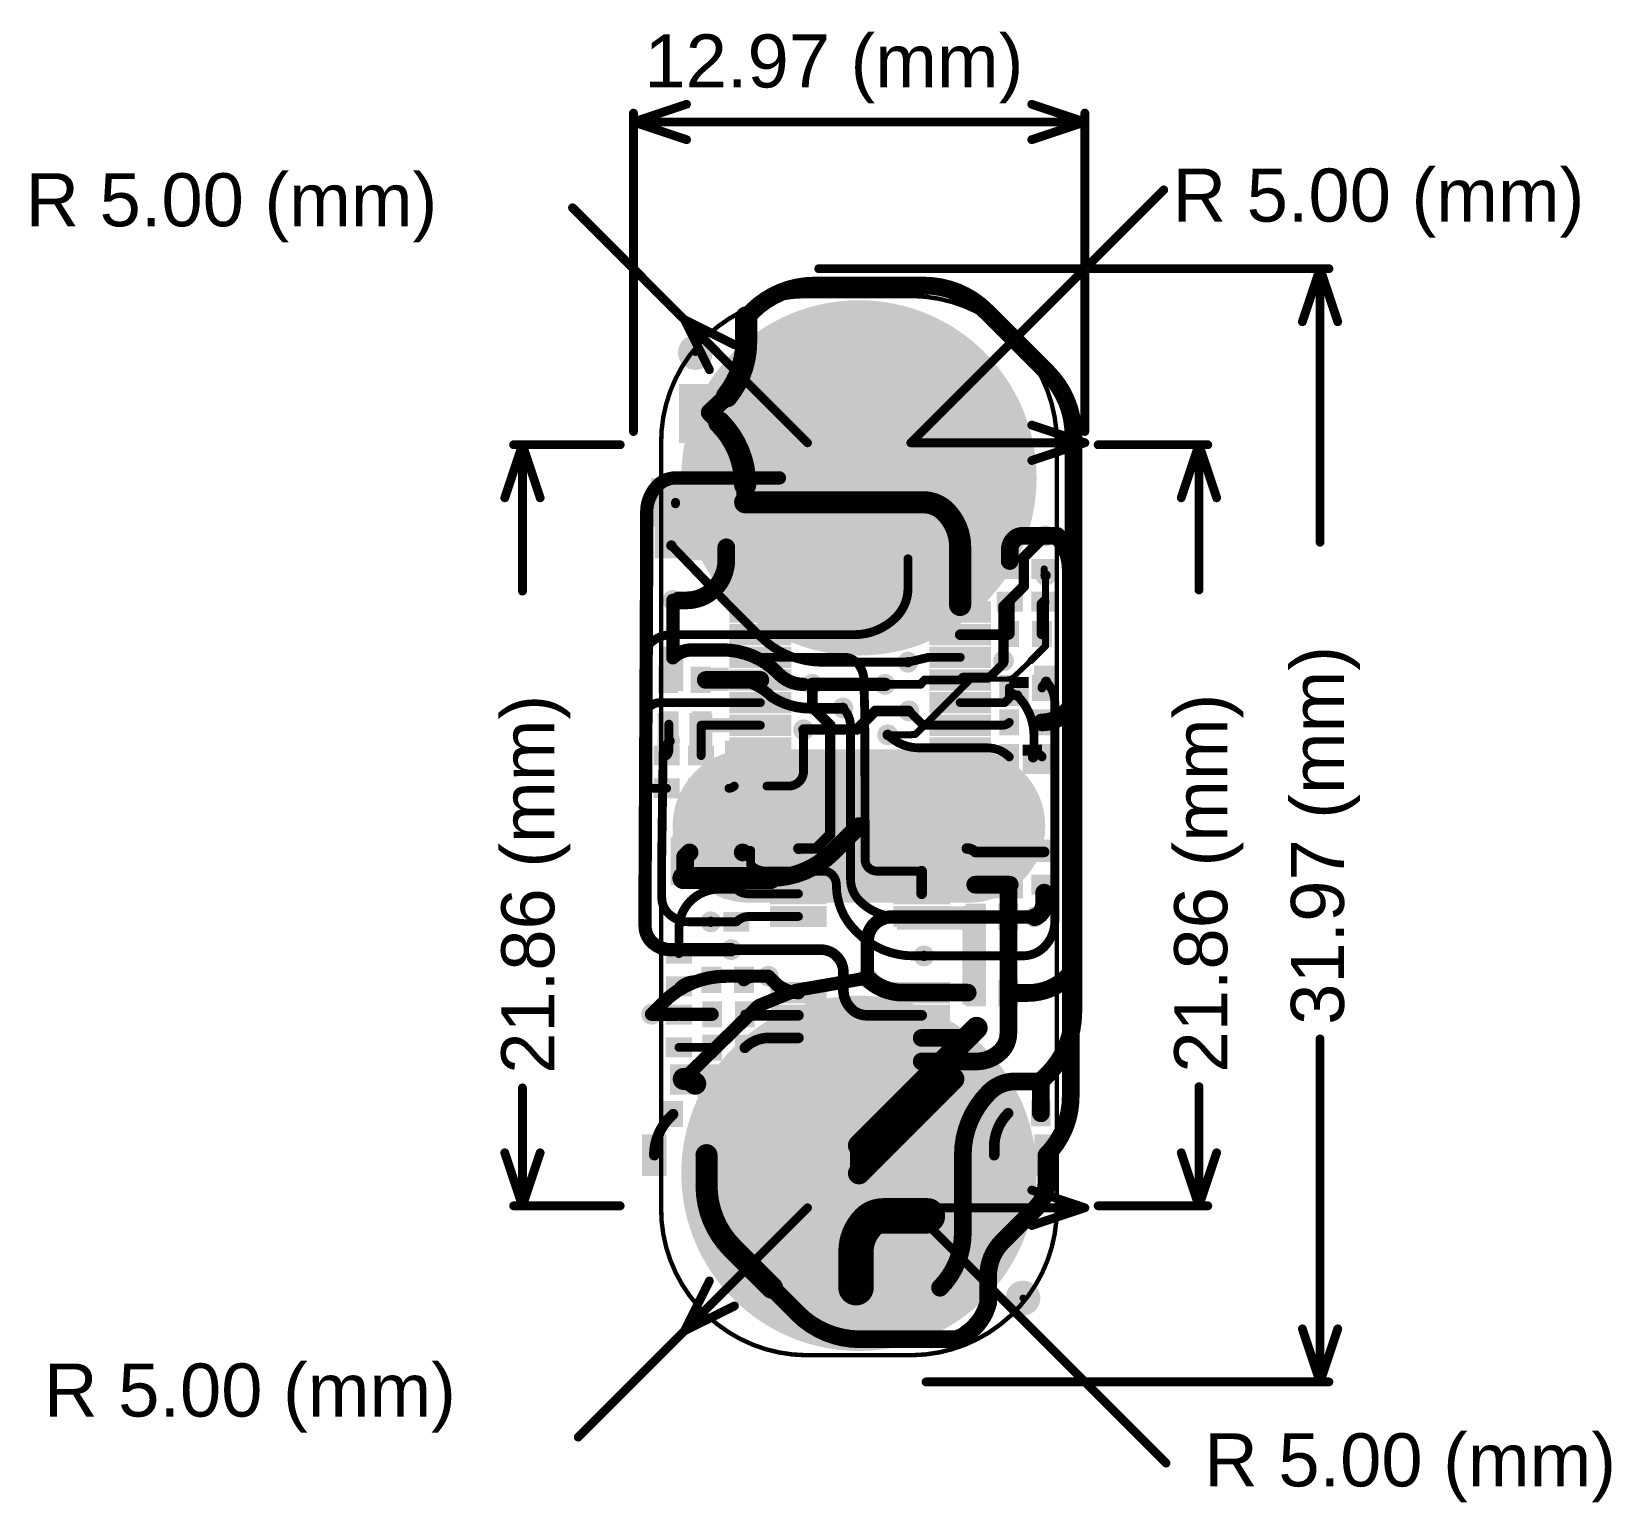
# Model space of a CAD drawing. Header units: millimetres. Extents: x -1.12 to 0.67, y -0.23 to 1.43.
import ezdxf

# ---------------------------------------------------------------- set-up
doc = ezdxf.new("R2010")
doc.units = ezdxf.units.MM
doc.header["$MEASUREMENT"] = 0
for name, color, linetype in [('BottomLayer', 5, 'Continuous'), ('BottomPaste', 16, 'Continuous'), ('BottomSolder', 6, 'Continuous'), ('Mechanical1', 6, 'Continuous'), ('PadHoleLayer', 156, 'Continuous'), ('TopLayer', 1, 'Continuous'), ('TopOverlay', 2, 'Continuous'), ('TopPaste', 8, 'Continuous'), ('TopSolder', 216, 'Continuous'), ('ViaHoleLayer', 16, 'Continuous')]:
    doc.layers.add(name, color=color, linetype=linetype)
doc.styles.add('Arial', font='', dxfattribs={"height": 0.2})
doc.styles.get('Arial').set_extended_font_data('Arial')

msp = doc.modelspace()

# ---------------------------------------------------------------- texts
at = {"layer": 'Mechanical1', "style": 'Arial'}
for s, p in [('12.97 (mm)', (-0.428, 1.369)), ('R 5.00 (mm)', (-1.128, 1.212)), ('R 5.00 (mm)', (0.1692, 1.2173)), ('R 5.00 (mm)', (-1.107, -0.134)), ('R 5.00 (mm)', (0.205, -0.213))]:
    msp.add_text(s, height=0.06, dxfattribs=at).set_placement(p)
for s, p in [('31.97 (mm)', (0.363, 0.309)), ('21.86 (mm)', (-0.53, 0.2537)), ('21.86 (mm)', (0.231, 0.255))]:
    msp.add_text(s, height=0.06, rotation=90, dxfattribs=at).set_placement(p)

# ---------------------------------------------------------------- blocks, each defined once
blk = doc.blocks.new('LED_0603_B_1')
at = {"layer": 'BottomLayer'}
for points in [[(-0.0394, 0.0197), (-0.0197, 0.0197), (-0.0197, -0.0197), (-0.0394, -0.0197)], [(0.0197, 0.0197), (0.0394, 0.0197), (0.0394, -0.0197), (0.0197, -0.0197)]]:
    blk.add_hatch(color=5, dxfattribs=at).paths.add_polyline_path(points)
at = {"layer": 'BottomPaste'}
for points in [[(-0.0394, 0.0197), (-0.0197, 0.0197), (-0.0197, -0.0197), (-0.0394, -0.0197)], [(0.0197, 0.0197), (0.0394, 0.0197), (0.0394, -0.0197), (0.0197, -0.0197)]]:
    blk.add_hatch(color=16, dxfattribs=at).paths.add_polyline_path(points)
at = {"layer": 'BottomSolder'}
for points in [[(-0.0434, 0.0237), (-0.0157, 0.0237), (-0.0157, -0.0237), (-0.0434, -0.0237)], [(0.0157, 0.0237), (0.0434, 0.0237), (0.0434, -0.0237), (0.0157, -0.0237)]]:
    blk.add_hatch(color=6, dxfattribs=at).paths.add_polyline_path(points)
blk = doc.blocks.new('T__________B_2')
at = {"layer": 'BottomLayer'}
blk.add_hatch(color=5, dxfattribs=at).paths.add_polyline_path([(0.015, 0.03), (-0.015, 0.03), (-0.03, 0.015), (-0.03, -0.015), (-0.015, -0.03), (0.015, -0.03), (0.03, -0.015), (0.03, 0.015)])
at = {"layer": 'BottomPaste'}
blk.add_hatch(color=16, dxfattribs=at).paths.add_polyline_path([(0.015, 0.03), (-0.015, 0.03), (-0.03, 0.015), (-0.03, -0.015), (-0.015, -0.03), (0.015, -0.03), (0.03, -0.015), (0.03, 0.015)])
at = {"layer": 'BottomSolder'}
blk.add_hatch(color=6, dxfattribs=at).paths.add_polyline_path([(0.017, 0.034), (-0.017, 0.034), (-0.034, 0.017), (-0.034, -0.017), (-0.017, -0.034), (0.017, -0.034), (0.034, -0.017), (0.034, 0.017)])
blk = doc.blocks.new('T__________B_3')
at = {"layer": 'BottomLayer'}
blk.add_hatch(color=5, dxfattribs=at).paths.add_polyline_path([(0.015, 0.03), (-0.015, 0.03), (-0.03, 0.015), (-0.03, -0.015), (-0.015, -0.03), (0.015, -0.03), (0.03, -0.015), (0.03, 0.015)])
at = {"layer": 'BottomPaste'}
blk.add_hatch(color=16, dxfattribs=at).paths.add_polyline_path([(0.015, 0.03), (-0.015, 0.03), (-0.03, 0.015), (-0.03, -0.015), (-0.015, -0.03), (0.015, -0.03), (0.03, -0.015), (0.03, 0.015)])
at = {"layer": 'BottomSolder'}
blk.add_hatch(color=6, dxfattribs=at).paths.add_polyline_path([(0.017, 0.034), (-0.017, 0.034), (-0.034, 0.017), (-0.034, -0.017), (-0.017, -0.034), (0.017, -0.034), (0.034, -0.017), (0.034, 0.017)])
blk = doc.blocks.new('T__________B_4')
at = {"layer": 'BottomLayer'}
blk.add_hatch(color=5, dxfattribs=at).paths.add_polyline_path([(0.015, 0.03), (-0.015, 0.03), (-0.03, 0.015), (-0.03, -0.015), (-0.015, -0.03), (0.015, -0.03), (0.03, -0.015), (0.03, 0.015)])
at = {"layer": 'BottomPaste'}
blk.add_hatch(color=16, dxfattribs=at).paths.add_polyline_path([(0.015, 0.03), (-0.015, 0.03), (-0.03, 0.015), (-0.03, -0.015), (-0.015, -0.03), (0.015, -0.03), (0.03, -0.015), (0.03, 0.015)])
at = {"layer": 'BottomSolder'}
blk.add_hatch(color=6, dxfattribs=at).paths.add_polyline_path([(0.017, 0.034), (-0.017, 0.034), (-0.034, 0.017), (-0.034, -0.017), (-0.017, -0.034), (0.017, -0.034), (0.034, -0.017), (0.034, 0.017)])
blk = doc.blocks.new('SOD_123_B_5')
at = {"layer": 'BottomLayer'}
for points in [[(-0.0807, -0.0177), (-0.0807, 0.0177), (-0.0433, 0.0177), (-0.0433, -0.0177)], [(0.0433, -0.0177), (0.0433, 0.0177), (0.0807, 0.0177), (0.0807, -0.0177)]]:
    blk.add_hatch(color=5, dxfattribs=at).paths.add_polyline_path(points)
at = {"layer": 'BottomPaste'}
for points in [[(-0.0807, -0.0177), (-0.0807, 0.0177), (-0.0433, 0.0177), (-0.0433, -0.0177)], [(0.0433, -0.0177), (0.0433, 0.0177), (0.0807, 0.0177), (0.0807, -0.0177)]]:
    blk.add_hatch(color=16, dxfattribs=at).paths.add_polyline_path(points)
at = {"layer": 'BottomSolder'}
for points in [[(-0.0847, -0.0217), (-0.0847, 0.0217), (-0.0393, 0.0217), (-0.0393, -0.0217)], [(0.0393, -0.0217), (0.0393, 0.0217), (0.0847, 0.0217), (0.0847, -0.0217)]]:
    blk.add_hatch(color=6, dxfattribs=at).paths.add_polyline_path(points)
blk = doc.blocks.new('_EMG________6')
at = {"layer": 'TopLayer'}
h = blk.add_hatch(color=1, dxfattribs=at)
edge = h.paths.add_edge_path()
edge.add_arc((0, 0.3932), 0.1969, 0, 360)
h = blk.add_hatch(color=1, dxfattribs=at)
edge = h.paths.add_edge_path()
edge.add_arc((-0.124, -0.0005), 0.0827, 90, 270)
edge.add_line((-0.124, -0.0832), (0.124, -0.0832))
edge.add_arc((0.124, -0.0005), 0.0827, 270, 450)
edge.add_line((0.124, 0.0822), (-0.124, 0.0822))
h = blk.add_hatch(color=1, dxfattribs=at)
edge = h.paths.add_edge_path()
edge.add_arc((0, -0.3932), 0.1969, 0, 360)
at = {"layer": 'TopPaste'}
h = blk.add_hatch(color=8, dxfattribs=at)
edge = h.paths.add_edge_path()
edge.add_arc((0, 0.3932), 0.1969, 0, 360)
h = blk.add_hatch(color=8, dxfattribs=at)
edge = h.paths.add_edge_path()
edge.add_arc((-0.124, -0.0005), 0.0827, 90, 270)
edge.add_line((-0.124, -0.0832), (0.124, -0.0832))
edge.add_arc((0.124, -0.0005), 0.0827, 270, 450)
edge.add_line((0.124, 0.0822), (-0.124, 0.0822))
h = blk.add_hatch(color=8, dxfattribs=at)
edge = h.paths.add_edge_path()
edge.add_arc((0, -0.3932), 0.1969, 0, 360)
at = {"layer": 'TopSolder'}
h = blk.add_hatch(color=216, dxfattribs=at)
edge = h.paths.add_edge_path()
edge.add_arc((0, 0.3932), 0.2009, 0, 360)
h = blk.add_hatch(color=216, dxfattribs=at)
edge = h.paths.add_edge_path()
edge.add_arc((-0.124, -0.0005), 0.0867, 90, 270)
edge.add_line((-0.124, -0.0872), (0.124, -0.0872))
edge.add_arc((0.124, -0.0005), 0.0867, 270, 450)
edge.add_line((0.124, 0.0862), (-0.124, 0.0862))
h = blk.add_hatch(color=216, dxfattribs=at)
edge = h.paths.add_edge_path()
edge.add_arc((0, -0.3932), 0.2009, 0, 360)
at = {"layer": 'TopOverlay', "const_width": 0.005}
for points in [[(-0.2237, 0.4317, -0.414214), (-0.0603, 0.5989)], [(0.0603, 0.5989, -0.414214), (0.2238, 0.4317)], [(-0.0603, -0.5989, -0.414214), (-0.2237, -0.4317)], [(0.2238, -0.4317, -0.414214), (0.0603, -0.5989)]]:
    blk.add_lwpolyline(points, format="xyb", dxfattribs=at)
for points in [[(-0.0603, 0.5989), (0.0603, 0.5989)], [(-0.2237, -0.4317), (-0.2237, 0.4317)], [(0.2238, -0.4317), (0.2238, 0.4317)], [(-0.0603, -0.5989), (0.0603, -0.5989)]]:
    blk.add_lwpolyline(points, dxfattribs=at)
at = {"layer": 'TopOverlay', "const_width": 0.0025}
for points in [[(-0.0615, 0.5989, 1), (-0.059, 0.5989, 1)], [(-0.0615, 0.5989, 1), (-0.059, 0.5989, 1)], [(0.059, 0.5989, 1), (0.0615, 0.5989, 1)], [(0.059, 0.5989, 1), (0.0615, 0.5989, 1)], [(-0.225, 0.4317, 1), (-0.2225, 0.4317, 1)], [(-0.225, 0.4317, 1), (-0.2225, 0.4317, 1)], [(0.2225, 0.4317, 1), (0.225, 0.4317, 1)], [(0.2225, 0.4317, 1), (0.225, 0.4317, 1)], [(-0.225, -0.4317, 1), (-0.2225, -0.4317, 1)], [(-0.225, -0.4317, 1), (-0.2225, -0.4317, 1)], [(0.2225, -0.4317, 1), (0.225, -0.4317, 1)], [(0.2225, -0.4317, 1), (0.225, -0.4317, 1)], [(-0.0615, -0.5989, 1), (-0.059, -0.5989, 1)], [(-0.0615, -0.5989, 1), (-0.059, -0.5989, 1)], [(0.059, -0.5989, 1), (0.0615, -0.5989, 1)], [(0.059, -0.5989, 1), (0.0615, -0.5989, 1)]]:
    blk.add_lwpolyline(points, format="xyb", close=True, dxfattribs=at)
blk = doc.blocks.new('14_TSSOP_B_7')
at = {"layer": 'BottomLayer'}
for points in [[(-0.1439, 0.0848), (-0.0821, 0.0848), (-0.0821, 0.0687), (-0.1439, 0.0687)], [(0.0821, 0.0848), (0.1439, 0.0848), (0.1439, 0.0687), (0.0821, 0.0687)], [(-0.1439, 0.0593), (-0.0821, 0.0593), (-0.0821, 0.0431), (-0.1439, 0.0431)], [(0.0821, 0.0593), (0.1439, 0.0593), (0.1439, 0.0431), (0.0821, 0.0431)], [(-0.1439, 0.0337), (-0.0821, 0.0337), (-0.0821, 0.0175), (-0.1439, 0.0175)], [(0.0821, 0.0337), (0.1439, 0.0337), (0.1439, 0.0175), (0.0821, 0.0175)], [(-0.1439, 0.0081), (-0.0821, 0.0081), (-0.0821, -0.0081), (-0.1439, -0.0081)], [(0.0821, 0.0081), (0.1439, 0.0081), (0.1439, -0.0081), (0.0821, -0.0081)], [(-0.1439, -0.0175), (-0.0821, -0.0175), (-0.0821, -0.0337), (-0.1439, -0.0337)], [(0.0821, -0.0175), (0.1439, -0.0175), (0.1439, -0.0337), (0.0821, -0.0337)], [(-0.1439, -0.0431), (-0.0821, -0.0431), (-0.0821, -0.0593), (-0.1439, -0.0593)], [(0.0821, -0.0431), (0.1439, -0.0431), (0.1439, -0.0593), (0.0821, -0.0593)], [(-0.1439, -0.0687), (-0.0821, -0.0687), (-0.0821, -0.0848), (-0.1439, -0.0848)], [(0.0821, -0.0687), (0.1439, -0.0687), (0.1439, -0.0848), (0.0821, -0.0848)]]:
    blk.add_hatch(color=5, dxfattribs=at).paths.add_polyline_path(points)
at = {"layer": 'BottomPaste'}
for points in [[(-0.1439, 0.0848), (-0.0821, 0.0848), (-0.0821, 0.0687), (-0.1439, 0.0687)], [(0.0821, 0.0848), (0.1439, 0.0848), (0.1439, 0.0687), (0.0821, 0.0687)], [(-0.1439, 0.0593), (-0.0821, 0.0593), (-0.0821, 0.0431), (-0.1439, 0.0431)], [(0.0821, 0.0593), (0.1439, 0.0593), (0.1439, 0.0431), (0.0821, 0.0431)], [(-0.1439, 0.0337), (-0.0821, 0.0337), (-0.0821, 0.0175), (-0.1439, 0.0175)], [(0.0821, 0.0337), (0.1439, 0.0337), (0.1439, 0.0175), (0.0821, 0.0175)], [(-0.1439, 0.0081), (-0.0821, 0.0081), (-0.0821, -0.0081), (-0.1439, -0.0081)], [(0.0821, 0.0081), (0.1439, 0.0081), (0.1439, -0.0081), (0.0821, -0.0081)], [(-0.1439, -0.0175), (-0.0821, -0.0175), (-0.0821, -0.0337), (-0.1439, -0.0337)], [(0.0821, -0.0175), (0.1439, -0.0175), (0.1439, -0.0337), (0.0821, -0.0337)], [(-0.1439, -0.0431), (-0.0821, -0.0431), (-0.0821, -0.0593), (-0.1439, -0.0593)], [(0.0821, -0.0431), (0.1439, -0.0431), (0.1439, -0.0593), (0.0821, -0.0593)], [(-0.1439, -0.0687), (-0.0821, -0.0687), (-0.0821, -0.0848), (-0.1439, -0.0848)], [(0.0821, -0.0687), (0.1439, -0.0687), (0.1439, -0.0848), (0.0821, -0.0848)]]:
    blk.add_hatch(color=16, dxfattribs=at).paths.add_polyline_path(points)
at = {"layer": 'BottomSolder'}
for points in [[(-0.1479, 0.0888), (-0.0781, 0.0888), (-0.0781, 0.0647), (-0.1479, 0.0647)], [(0.0781, 0.0888), (0.1479, 0.0888), (0.1479, 0.0647), (0.0781, 0.0647)], [(-0.1479, 0.0633), (-0.0781, 0.0633), (-0.0781, 0.0391), (-0.1479, 0.0391)], [(0.0781, 0.0633), (0.1479, 0.0633), (0.1479, 0.0391), (0.0781, 0.0391)], [(-0.1479, 0.0377), (-0.0781, 0.0377), (-0.0781, 0.0135), (-0.1479, 0.0135)], [(0.0781, 0.0377), (0.1479, 0.0377), (0.1479, 0.0135), (0.0781, 0.0135)], [(-0.1479, 0.0121), (-0.0781, 0.0121), (-0.0781, -0.0121), (-0.1479, -0.0121)], [(0.0781, 0.0121), (0.1479, 0.0121), (0.1479, -0.0121), (0.0781, -0.0121)], [(-0.1479, -0.0135), (-0.0781, -0.0135), (-0.0781, -0.0377), (-0.1479, -0.0377)], [(0.0781, -0.0135), (0.1479, -0.0135), (0.1479, -0.0377), (0.0781, -0.0377)], [(-0.1479, -0.0391), (-0.0781, -0.0391), (-0.0781, -0.0633), (-0.1479, -0.0633)], [(0.0781, -0.0391), (0.1479, -0.0391), (0.1479, -0.0633), (0.0781, -0.0633)], [(-0.1479, -0.0647), (-0.0781, -0.0647), (-0.0781, -0.0888), (-0.1479, -0.0888)], [(0.0781, -0.0647), (0.1479, -0.0647), (0.1479, -0.0888), (0.0781, -0.0888)]]:
    blk.add_hatch(color=6, dxfattribs=at).paths.add_polyline_path(points)
blk = doc.blocks.new('MSOP_8_B_8')
at = {"layer": 'BottomLayer'}
for points in [[(-0.0976, 0.0463), (-0.0417, 0.0463), (-0.0417, 0.0305), (-0.0976, 0.0305)], [(0.0417, 0.0463), (0.0976, 0.0463), (0.0976, 0.0305), (0.0417, 0.0305)], [(-0.0976, 0.0207), (-0.0417, 0.0207), (-0.0417, 0.0049), (-0.0976, 0.0049)], [(0.0417, 0.0207), (0.0976, 0.0207), (0.0976, 0.0049), (0.0417, 0.0049)], [(-0.0976, -0.0049), (-0.0417, -0.0049), (-0.0417, -0.0207), (-0.0976, -0.0207)], [(0.0417, -0.0049), (0.0976, -0.0049), (0.0976, -0.0207), (0.0417, -0.0207)], [(-0.0976, -0.0305), (-0.0417, -0.0305), (-0.0417, -0.0463), (-0.0976, -0.0463)], [(0.0417, -0.0305), (0.0976, -0.0305), (0.0976, -0.0463), (0.0417, -0.0463)]]:
    blk.add_hatch(color=5, dxfattribs=at).paths.add_polyline_path(points)
at = {"layer": 'BottomPaste'}
for points in [[(-0.0976, 0.0463), (-0.0417, 0.0463), (-0.0417, 0.0305), (-0.0976, 0.0305)], [(0.0417, 0.0463), (0.0976, 0.0463), (0.0976, 0.0305), (0.0417, 0.0305)], [(-0.0976, 0.0207), (-0.0417, 0.0207), (-0.0417, 0.0049), (-0.0976, 0.0049)], [(0.0417, 0.0207), (0.0976, 0.0207), (0.0976, 0.0049), (0.0417, 0.0049)], [(-0.0976, -0.0049), (-0.0417, -0.0049), (-0.0417, -0.0207), (-0.0976, -0.0207)], [(0.0417, -0.0049), (0.0976, -0.0049), (0.0976, -0.0207), (0.0417, -0.0207)], [(-0.0976, -0.0305), (-0.0417, -0.0305), (-0.0417, -0.0463), (-0.0976, -0.0463)], [(0.0417, -0.0305), (0.0976, -0.0305), (0.0976, -0.0463), (0.0417, -0.0463)]]:
    blk.add_hatch(color=16, dxfattribs=at).paths.add_polyline_path(points)
at = {"layer": 'BottomSolder'}
for points in [[(-0.1016, 0.0503), (-0.0377, 0.0503), (-0.0377, 0.0265), (-0.1016, 0.0265)], [(0.0377, 0.0503), (0.1016, 0.0503), (0.1016, 0.0265), (0.0377, 0.0265)], [(-0.1016, 0.0247), (-0.0377, 0.0247), (-0.0377, 0.0009), (-0.1016, 0.0009)], [(0.0377, 0.0247), (0.1016, 0.0247), (0.1016, 0.0009), (0.0377, 0.0009)], [(-0.1016, -0.0009), (-0.0377, -0.0009), (-0.0377, -0.0247), (-0.1016, -0.0247)], [(0.0377, -0.0009), (0.1016, -0.0009), (0.1016, -0.0247), (0.0377, -0.0247)], [(-0.1016, -0.0265), (-0.0377, -0.0265), (-0.0377, -0.0503), (-0.1016, -0.0503)], [(0.0377, -0.0265), (0.1016, -0.0265), (0.1016, -0.0503), (0.0377, -0.0503)]]:
    blk.add_hatch(color=6, dxfattribs=at).paths.add_polyline_path(points)
blk = doc.blocks.new('MSOP_8_B_9')
at = {"layer": 'BottomLayer'}
for points in [[(-0.0976, 0.0463), (-0.0417, 0.0463), (-0.0417, 0.0305), (-0.0976, 0.0305)], [(0.0417, 0.0463), (0.0976, 0.0463), (0.0976, 0.0305), (0.0417, 0.0305)], [(-0.0976, 0.0207), (-0.0417, 0.0207), (-0.0417, 0.0049), (-0.0976, 0.0049)], [(0.0417, 0.0207), (0.0976, 0.0207), (0.0976, 0.0049), (0.0417, 0.0049)], [(-0.0976, -0.0049), (-0.0417, -0.0049), (-0.0417, -0.0207), (-0.0976, -0.0207)], [(0.0417, -0.0049), (0.0976, -0.0049), (0.0976, -0.0207), (0.0417, -0.0207)], [(-0.0976, -0.0305), (-0.0417, -0.0305), (-0.0417, -0.0463), (-0.0976, -0.0463)], [(0.0417, -0.0305), (0.0976, -0.0305), (0.0976, -0.0463), (0.0417, -0.0463)]]:
    blk.add_hatch(color=5, dxfattribs=at).paths.add_polyline_path(points)
at = {"layer": 'BottomPaste'}
for points in [[(-0.0976, 0.0463), (-0.0417, 0.0463), (-0.0417, 0.0305), (-0.0976, 0.0305)], [(0.0417, 0.0463), (0.0976, 0.0463), (0.0976, 0.0305), (0.0417, 0.0305)], [(-0.0976, 0.0207), (-0.0417, 0.0207), (-0.0417, 0.0049), (-0.0976, 0.0049)], [(0.0417, 0.0207), (0.0976, 0.0207), (0.0976, 0.0049), (0.0417, 0.0049)], [(-0.0976, -0.0049), (-0.0417, -0.0049), (-0.0417, -0.0207), (-0.0976, -0.0207)], [(0.0417, -0.0049), (0.0976, -0.0049), (0.0976, -0.0207), (0.0417, -0.0207)], [(-0.0976, -0.0305), (-0.0417, -0.0305), (-0.0417, -0.0463), (-0.0976, -0.0463)], [(0.0417, -0.0305), (0.0976, -0.0305), (0.0976, -0.0463), (0.0417, -0.0463)]]:
    blk.add_hatch(color=16, dxfattribs=at).paths.add_polyline_path(points)
at = {"layer": 'BottomSolder'}
for points in [[(-0.1016, 0.0503), (-0.0377, 0.0503), (-0.0377, 0.0265), (-0.1016, 0.0265)], [(0.0377, 0.0503), (0.1016, 0.0503), (0.1016, 0.0265), (0.0377, 0.0265)], [(-0.1016, 0.0247), (-0.0377, 0.0247), (-0.0377, 0.0009), (-0.1016, 0.0009)], [(0.0377, 0.0247), (0.1016, 0.0247), (0.1016, 0.0009), (0.0377, 0.0009)], [(-0.1016, -0.0009), (-0.0377, -0.0009), (-0.0377, -0.0247), (-0.1016, -0.0247)], [(0.0377, -0.0009), (0.1016, -0.0009), (0.1016, -0.0247), (0.0377, -0.0247)], [(-0.1016, -0.0265), (-0.0377, -0.0265), (-0.0377, -0.0503), (-0.1016, -0.0503)], [(0.0377, -0.0265), (0.1016, -0.0265), (0.1016, -0.0503), (0.0377, -0.0503)]]:
    blk.add_hatch(color=6, dxfattribs=at).paths.add_polyline_path(points)
blk = doc.blocks.new('R___0402_B_10')
at = {"layer": 'BottomLayer'}
for points in [[(-0.0095, 0.0125), (-0.0095, -0.0125), (-0.0275, -0.0125), (-0.0275, 0.0125)], [(0.0275, 0.0125), (0.0275, -0.0125), (0.0095, -0.0125), (0.0095, 0.0125)]]:
    blk.add_hatch(color=5, dxfattribs=at).paths.add_polyline_path(points)
at = {"layer": 'BottomPaste'}
for points in [[(-0.0095, 0.0125), (-0.0095, -0.0125), (-0.0275, -0.0125), (-0.0275, 0.0125)], [(0.0275, 0.0125), (0.0275, -0.0125), (0.0095, -0.0125), (0.0095, 0.0125)]]:
    blk.add_hatch(color=16, dxfattribs=at).paths.add_polyline_path(points)
at = {"layer": 'BottomSolder'}
for points in [[(-0.0073, 0.0147), (-0.0073, -0.0147), (-0.0297, -0.0147), (-0.0297, 0.0147)], [(0.0297, 0.0147), (0.0297, -0.0147), (0.0073, -0.0147), (0.0073, 0.0147)]]:
    blk.add_hatch(color=6, dxfattribs=at).paths.add_polyline_path(points)
blk = doc.blocks.new('TC33X_2_104E__B_11')
at = {"layer": 'BottomLayer'}
for points in [[(-0.0236, 0.0236), (0.0236, 0.0236), (0.0236, -0.0236), (-0.0236, -0.0236)], [(0.0551, 0.0236), (0.1024, 0.0236), (0.1024, -0.0236), (0.0551, -0.0236)], [(0.0079, -0.0709), (0.0709, -0.0709), (0.0709, -0.1299), (0.0079, -0.1299)]]:
    blk.add_hatch(color=5, dxfattribs=at).paths.add_polyline_path(points)
at = {"layer": 'BottomPaste'}
for points in [[(-0.0236, 0.0236), (0.0236, 0.0236), (0.0236, -0.0236), (-0.0236, -0.0236)], [(0.0551, 0.0236), (0.1024, 0.0236), (0.1024, -0.0236), (0.0551, -0.0236)], [(0.0079, -0.0709), (0.0709, -0.0709), (0.0709, -0.1299), (0.0079, -0.1299)]]:
    blk.add_hatch(color=16, dxfattribs=at).paths.add_polyline_path(points)
at = {"layer": 'BottomSolder'}
for points in [[(-0.0276, 0.0276), (0.0276, 0.0276), (0.0276, -0.0276), (-0.0276, -0.0276)], [(0.0511, 0.0276), (0.1064, 0.0276), (0.1064, -0.0276), (0.0511, -0.0276)], [(0.0039, -0.0669), (0.0749, -0.0669), (0.0749, -0.1339), (0.0039, -0.1339)]]:
    blk.add_hatch(color=6, dxfattribs=at).paths.add_polyline_path(points)
blk = doc.blocks.new('R___0402_B_12')
at = {"layer": 'BottomLayer'}
for points in [[(-0.0095, 0.0125), (-0.0095, -0.0125), (-0.0275, -0.0125), (-0.0275, 0.0125)], [(0.0275, 0.0125), (0.0275, -0.0125), (0.0095, -0.0125), (0.0095, 0.0125)]]:
    blk.add_hatch(color=5, dxfattribs=at).paths.add_polyline_path(points)
at = {"layer": 'BottomPaste'}
for points in [[(-0.0095, 0.0125), (-0.0095, -0.0125), (-0.0275, -0.0125), (-0.0275, 0.0125)], [(0.0275, 0.0125), (0.0275, -0.0125), (0.0095, -0.0125), (0.0095, 0.0125)]]:
    blk.add_hatch(color=16, dxfattribs=at).paths.add_polyline_path(points)
at = {"layer": 'BottomSolder'}
for points in [[(-0.0073, 0.0147), (-0.0073, -0.0147), (-0.0297, -0.0147), (-0.0297, 0.0147)], [(0.0297, 0.0147), (0.0297, -0.0147), (0.0073, -0.0147), (0.0073, 0.0147)]]:
    blk.add_hatch(color=6, dxfattribs=at).paths.add_polyline_path(points)
blk = doc.blocks.new('R___0402_B_13')
at = {"layer": 'BottomLayer'}
for points in [[(-0.0095, 0.0125), (-0.0095, -0.0125), (-0.0275, -0.0125), (-0.0275, 0.0125)], [(0.0275, 0.0125), (0.0275, -0.0125), (0.0095, -0.0125), (0.0095, 0.0125)]]:
    blk.add_hatch(color=5, dxfattribs=at).paths.add_polyline_path(points)
at = {"layer": 'BottomPaste'}
for points in [[(-0.0095, 0.0125), (-0.0095, -0.0125), (-0.0275, -0.0125), (-0.0275, 0.0125)], [(0.0275, 0.0125), (0.0275, -0.0125), (0.0095, -0.0125), (0.0095, 0.0125)]]:
    blk.add_hatch(color=16, dxfattribs=at).paths.add_polyline_path(points)
at = {"layer": 'BottomSolder'}
for points in [[(-0.0073, 0.0147), (-0.0073, -0.0147), (-0.0297, -0.0147), (-0.0297, 0.0147)], [(0.0297, 0.0147), (0.0297, -0.0147), (0.0073, -0.0147), (0.0073, 0.0147)]]:
    blk.add_hatch(color=6, dxfattribs=at).paths.add_polyline_path(points)
blk = doc.blocks.new('R___0402_B_14')
at = {"layer": 'BottomLayer'}
for points in [[(-0.0095, 0.0125), (-0.0095, -0.0125), (-0.0275, -0.0125), (-0.0275, 0.0125)], [(0.0275, 0.0125), (0.0275, -0.0125), (0.0095, -0.0125), (0.0095, 0.0125)]]:
    blk.add_hatch(color=5, dxfattribs=at).paths.add_polyline_path(points)
at = {"layer": 'BottomPaste'}
for points in [[(-0.0095, 0.0125), (-0.0095, -0.0125), (-0.0275, -0.0125), (-0.0275, 0.0125)], [(0.0275, 0.0125), (0.0275, -0.0125), (0.0095, -0.0125), (0.0095, 0.0125)]]:
    blk.add_hatch(color=16, dxfattribs=at).paths.add_polyline_path(points)
at = {"layer": 'BottomSolder'}
for points in [[(-0.0073, 0.0147), (-0.0073, -0.0147), (-0.0297, -0.0147), (-0.0297, 0.0147)], [(0.0297, 0.0147), (0.0297, -0.0147), (0.0073, -0.0147), (0.0073, 0.0147)]]:
    blk.add_hatch(color=6, dxfattribs=at).paths.add_polyline_path(points)
blk = doc.blocks.new('R___0402_B_15')
at = {"layer": 'BottomLayer'}
for points in [[(-0.0095, 0.0125), (-0.0095, -0.0125), (-0.0275, -0.0125), (-0.0275, 0.0125)], [(0.0275, 0.0125), (0.0275, -0.0125), (0.0095, -0.0125), (0.0095, 0.0125)]]:
    blk.add_hatch(color=5, dxfattribs=at).paths.add_polyline_path(points)
at = {"layer": 'BottomPaste'}
for points in [[(-0.0095, 0.0125), (-0.0095, -0.0125), (-0.0275, -0.0125), (-0.0275, 0.0125)], [(0.0275, 0.0125), (0.0275, -0.0125), (0.0095, -0.0125), (0.0095, 0.0125)]]:
    blk.add_hatch(color=16, dxfattribs=at).paths.add_polyline_path(points)
at = {"layer": 'BottomSolder'}
for points in [[(-0.0073, 0.0147), (-0.0073, -0.0147), (-0.0297, -0.0147), (-0.0297, 0.0147)], [(0.0297, 0.0147), (0.0297, -0.0147), (0.0073, -0.0147), (0.0073, 0.0147)]]:
    blk.add_hatch(color=6, dxfattribs=at).paths.add_polyline_path(points)
blk = doc.blocks.new('R___0402_B_16')
at = {"layer": 'BottomLayer'}
for points in [[(-0.0095, 0.0125), (-0.0095, -0.0125), (-0.0275, -0.0125), (-0.0275, 0.0125)], [(0.0275, 0.0125), (0.0275, -0.0125), (0.0095, -0.0125), (0.0095, 0.0125)]]:
    blk.add_hatch(color=5, dxfattribs=at).paths.add_polyline_path(points)
at = {"layer": 'BottomPaste'}
for points in [[(-0.0095, 0.0125), (-0.0095, -0.0125), (-0.0275, -0.0125), (-0.0275, 0.0125)], [(0.0275, 0.0125), (0.0275, -0.0125), (0.0095, -0.0125), (0.0095, 0.0125)]]:
    blk.add_hatch(color=16, dxfattribs=at).paths.add_polyline_path(points)
at = {"layer": 'BottomSolder'}
for points in [[(-0.0073, 0.0147), (-0.0073, -0.0147), (-0.0297, -0.0147), (-0.0297, 0.0147)], [(0.0297, 0.0147), (0.0297, -0.0147), (0.0073, -0.0147), (0.0073, 0.0147)]]:
    blk.add_hatch(color=6, dxfattribs=at).paths.add_polyline_path(points)
blk = doc.blocks.new('R___0603_B_17')
at = {"layer": 'BottomLayer'}
for points in [[(-0.045, -0.0175), (-0.045, 0.0175), (-0.015, 0.0175), (-0.015, -0.0175)], [(0.015, -0.0175), (0.015, 0.0175), (0.045, 0.0175), (0.045, -0.0175)]]:
    blk.add_hatch(color=5, dxfattribs=at).paths.add_polyline_path(points)
at = {"layer": 'BottomPaste'}
for points in [[(-0.045, -0.0175), (-0.045, 0.0175), (-0.015, 0.0175), (-0.015, -0.0175)], [(0.015, -0.0175), (0.015, 0.0175), (0.045, 0.0175), (0.045, -0.0175)]]:
    blk.add_hatch(color=16, dxfattribs=at).paths.add_polyline_path(points)
at = {"layer": 'BottomSolder'}
for points in [[(-0.049, -0.0215), (-0.049, 0.0215), (-0.011, 0.0215), (-0.011, -0.0215)], [(0.011, -0.0215), (0.011, 0.0215), (0.049, 0.0215), (0.049, -0.0215)]]:
    blk.add_hatch(color=6, dxfattribs=at).paths.add_polyline_path(points)
blk = doc.blocks.new('R___0402_B_18')
at = {"layer": 'BottomLayer'}
for points in [[(-0.0095, 0.0125), (-0.0095, -0.0125), (-0.0275, -0.0125), (-0.0275, 0.0125)], [(0.0275, 0.0125), (0.0275, -0.0125), (0.0095, -0.0125), (0.0095, 0.0125)]]:
    blk.add_hatch(color=5, dxfattribs=at).paths.add_polyline_path(points)
at = {"layer": 'BottomPaste'}
for points in [[(-0.0095, 0.0125), (-0.0095, -0.0125), (-0.0275, -0.0125), (-0.0275, 0.0125)], [(0.0275, 0.0125), (0.0275, -0.0125), (0.0095, -0.0125), (0.0095, 0.0125)]]:
    blk.add_hatch(color=16, dxfattribs=at).paths.add_polyline_path(points)
at = {"layer": 'BottomSolder'}
for points in [[(-0.0073, 0.0147), (-0.0073, -0.0147), (-0.0297, -0.0147), (-0.0297, 0.0147)], [(0.0297, 0.0147), (0.0297, -0.0147), (0.0073, -0.0147), (0.0073, 0.0147)]]:
    blk.add_hatch(color=6, dxfattribs=at).paths.add_polyline_path(points)
blk = doc.blocks.new('R___0402_B_19')
at = {"layer": 'BottomLayer'}
for points in [[(-0.0095, 0.0125), (-0.0095, -0.0125), (-0.0275, -0.0125), (-0.0275, 0.0125)], [(0.0275, 0.0125), (0.0275, -0.0125), (0.0095, -0.0125), (0.0095, 0.0125)]]:
    blk.add_hatch(color=5, dxfattribs=at).paths.add_polyline_path(points)
at = {"layer": 'BottomPaste'}
for points in [[(-0.0095, 0.0125), (-0.0095, -0.0125), (-0.0275, -0.0125), (-0.0275, 0.0125)], [(0.0275, 0.0125), (0.0275, -0.0125), (0.0095, -0.0125), (0.0095, 0.0125)]]:
    blk.add_hatch(color=16, dxfattribs=at).paths.add_polyline_path(points)
at = {"layer": 'BottomSolder'}
for points in [[(-0.0073, 0.0147), (-0.0073, -0.0147), (-0.0297, -0.0147), (-0.0297, 0.0147)], [(0.0297, 0.0147), (0.0297, -0.0147), (0.0073, -0.0147), (0.0073, 0.0147)]]:
    blk.add_hatch(color=6, dxfattribs=at).paths.add_polyline_path(points)
blk = doc.blocks.new('R___0402_B_20')
at = {"layer": 'BottomLayer'}
for points in [[(-0.0095, 0.0125), (-0.0095, -0.0125), (-0.0275, -0.0125), (-0.0275, 0.0125)], [(0.0275, 0.0125), (0.0275, -0.0125), (0.0095, -0.0125), (0.0095, 0.0125)]]:
    blk.add_hatch(color=5, dxfattribs=at).paths.add_polyline_path(points)
at = {"layer": 'BottomPaste'}
for points in [[(-0.0095, 0.0125), (-0.0095, -0.0125), (-0.0275, -0.0125), (-0.0275, 0.0125)], [(0.0275, 0.0125), (0.0275, -0.0125), (0.0095, -0.0125), (0.0095, 0.0125)]]:
    blk.add_hatch(color=16, dxfattribs=at).paths.add_polyline_path(points)
at = {"layer": 'BottomSolder'}
for points in [[(-0.0073, 0.0147), (-0.0073, -0.0147), (-0.0297, -0.0147), (-0.0297, 0.0147)], [(0.0297, 0.0147), (0.0297, -0.0147), (0.0073, -0.0147), (0.0073, 0.0147)]]:
    blk.add_hatch(color=6, dxfattribs=at).paths.add_polyline_path(points)
blk = doc.blocks.new('R___0402_B_21')
at = {"layer": 'BottomLayer'}
for points in [[(-0.0095, 0.0125), (-0.0095, -0.0125), (-0.0275, -0.0125), (-0.0275, 0.0125)], [(0.0275, 0.0125), (0.0275, -0.0125), (0.0095, -0.0125), (0.0095, 0.0125)]]:
    blk.add_hatch(color=5, dxfattribs=at).paths.add_polyline_path(points)
at = {"layer": 'BottomPaste'}
for points in [[(-0.0095, 0.0125), (-0.0095, -0.0125), (-0.0275, -0.0125), (-0.0275, 0.0125)], [(0.0275, 0.0125), (0.0275, -0.0125), (0.0095, -0.0125), (0.0095, 0.0125)]]:
    blk.add_hatch(color=16, dxfattribs=at).paths.add_polyline_path(points)
at = {"layer": 'BottomSolder'}
for points in [[(-0.0073, 0.0147), (-0.0073, -0.0147), (-0.0297, -0.0147), (-0.0297, 0.0147)], [(0.0297, 0.0147), (0.0297, -0.0147), (0.0073, -0.0147), (0.0073, 0.0147)]]:
    blk.add_hatch(color=6, dxfattribs=at).paths.add_polyline_path(points)
blk = doc.blocks.new('R___0402_B_22')
at = {"layer": 'BottomLayer'}
for points in [[(-0.0095, 0.0125), (-0.0095, -0.0125), (-0.0275, -0.0125), (-0.0275, 0.0125)], [(0.0275, 0.0125), (0.0275, -0.0125), (0.0095, -0.0125), (0.0095, 0.0125)]]:
    blk.add_hatch(color=5, dxfattribs=at).paths.add_polyline_path(points)
at = {"layer": 'BottomPaste'}
for points in [[(-0.0095, 0.0125), (-0.0095, -0.0125), (-0.0275, -0.0125), (-0.0275, 0.0125)], [(0.0275, 0.0125), (0.0275, -0.0125), (0.0095, -0.0125), (0.0095, 0.0125)]]:
    blk.add_hatch(color=16, dxfattribs=at).paths.add_polyline_path(points)
at = {"layer": 'BottomSolder'}
for points in [[(-0.0073, 0.0147), (-0.0073, -0.0147), (-0.0297, -0.0147), (-0.0297, 0.0147)], [(0.0297, 0.0147), (0.0297, -0.0147), (0.0073, -0.0147), (0.0073, 0.0147)]]:
    blk.add_hatch(color=6, dxfattribs=at).paths.add_polyline_path(points)
blk = doc.blocks.new('R___0402_B_23')
at = {"layer": 'BottomLayer'}
for points in [[(-0.0095, 0.0125), (-0.0095, -0.0125), (-0.0275, -0.0125), (-0.0275, 0.0125)], [(0.0275, 0.0125), (0.0275, -0.0125), (0.0095, -0.0125), (0.0095, 0.0125)]]:
    blk.add_hatch(color=5, dxfattribs=at).paths.add_polyline_path(points)
at = {"layer": 'BottomPaste'}
for points in [[(-0.0095, 0.0125), (-0.0095, -0.0125), (-0.0275, -0.0125), (-0.0275, 0.0125)], [(0.0275, 0.0125), (0.0275, -0.0125), (0.0095, -0.0125), (0.0095, 0.0125)]]:
    blk.add_hatch(color=16, dxfattribs=at).paths.add_polyline_path(points)
at = {"layer": 'BottomSolder'}
for points in [[(-0.0073, 0.0147), (-0.0073, -0.0147), (-0.0297, -0.0147), (-0.0297, 0.0147)], [(0.0297, 0.0147), (0.0297, -0.0147), (0.0073, -0.0147), (0.0073, 0.0147)]]:
    blk.add_hatch(color=6, dxfattribs=at).paths.add_polyline_path(points)
blk = doc.blocks.new('R___0402_B_24')
at = {"layer": 'BottomLayer'}
for points in [[(-0.0095, 0.0125), (-0.0095, -0.0125), (-0.0275, -0.0125), (-0.0275, 0.0125)], [(0.0275, 0.0125), (0.0275, -0.0125), (0.0095, -0.0125), (0.0095, 0.0125)]]:
    blk.add_hatch(color=5, dxfattribs=at).paths.add_polyline_path(points)
at = {"layer": 'BottomPaste'}
for points in [[(-0.0095, 0.0125), (-0.0095, -0.0125), (-0.0275, -0.0125), (-0.0275, 0.0125)], [(0.0275, 0.0125), (0.0275, -0.0125), (0.0095, -0.0125), (0.0095, 0.0125)]]:
    blk.add_hatch(color=16, dxfattribs=at).paths.add_polyline_path(points)
at = {"layer": 'BottomSolder'}
for points in [[(-0.0073, 0.0147), (-0.0073, -0.0147), (-0.0297, -0.0147), (-0.0297, 0.0147)], [(0.0297, 0.0147), (0.0297, -0.0147), (0.0073, -0.0147), (0.0073, 0.0147)]]:
    blk.add_hatch(color=6, dxfattribs=at).paths.add_polyline_path(points)
blk = doc.blocks.new('R___0402_B_25')
at = {"layer": 'BottomLayer'}
for points in [[(-0.0095, 0.0125), (-0.0095, -0.0125), (-0.0275, -0.0125), (-0.0275, 0.0125)], [(0.0275, 0.0125), (0.0275, -0.0125), (0.0095, -0.0125), (0.0095, 0.0125)]]:
    blk.add_hatch(color=5, dxfattribs=at).paths.add_polyline_path(points)
at = {"layer": 'BottomPaste'}
for points in [[(-0.0095, 0.0125), (-0.0095, -0.0125), (-0.0275, -0.0125), (-0.0275, 0.0125)], [(0.0275, 0.0125), (0.0275, -0.0125), (0.0095, -0.0125), (0.0095, 0.0125)]]:
    blk.add_hatch(color=16, dxfattribs=at).paths.add_polyline_path(points)
at = {"layer": 'BottomSolder'}
for points in [[(-0.0073, 0.0147), (-0.0073, -0.0147), (-0.0297, -0.0147), (-0.0297, 0.0147)], [(0.0297, 0.0147), (0.0297, -0.0147), (0.0073, -0.0147), (0.0073, 0.0147)]]:
    blk.add_hatch(color=6, dxfattribs=at).paths.add_polyline_path(points)
blk = doc.blocks.new('R___0402_B_26')
at = {"layer": 'BottomLayer'}
for points in [[(-0.0095, 0.0125), (-0.0095, -0.0125), (-0.0275, -0.0125), (-0.0275, 0.0125)], [(0.0275, 0.0125), (0.0275, -0.0125), (0.0095, -0.0125), (0.0095, 0.0125)]]:
    blk.add_hatch(color=5, dxfattribs=at).paths.add_polyline_path(points)
at = {"layer": 'BottomPaste'}
for points in [[(-0.0095, 0.0125), (-0.0095, -0.0125), (-0.0275, -0.0125), (-0.0275, 0.0125)], [(0.0275, 0.0125), (0.0275, -0.0125), (0.0095, -0.0125), (0.0095, 0.0125)]]:
    blk.add_hatch(color=16, dxfattribs=at).paths.add_polyline_path(points)
at = {"layer": 'BottomSolder'}
for points in [[(-0.0073, 0.0147), (-0.0073, -0.0147), (-0.0297, -0.0147), (-0.0297, 0.0147)], [(0.0297, 0.0147), (0.0297, -0.0147), (0.0073, -0.0147), (0.0073, 0.0147)]]:
    blk.add_hatch(color=6, dxfattribs=at).paths.add_polyline_path(points)
blk = doc.blocks.new('R___0402_B_27')
at = {"layer": 'BottomLayer'}
for points in [[(-0.0095, 0.0125), (-0.0095, -0.0125), (-0.0275, -0.0125), (-0.0275, 0.0125)], [(0.0275, 0.0125), (0.0275, -0.0125), (0.0095, -0.0125), (0.0095, 0.0125)]]:
    blk.add_hatch(color=5, dxfattribs=at).paths.add_polyline_path(points)
at = {"layer": 'BottomPaste'}
for points in [[(-0.0095, 0.0125), (-0.0095, -0.0125), (-0.0275, -0.0125), (-0.0275, 0.0125)], [(0.0275, 0.0125), (0.0275, -0.0125), (0.0095, -0.0125), (0.0095, 0.0125)]]:
    blk.add_hatch(color=16, dxfattribs=at).paths.add_polyline_path(points)
at = {"layer": 'BottomSolder'}
for points in [[(-0.0073, 0.0147), (-0.0073, -0.0147), (-0.0297, -0.0147), (-0.0297, 0.0147)], [(0.0297, 0.0147), (0.0297, -0.0147), (0.0073, -0.0147), (0.0073, 0.0147)]]:
    blk.add_hatch(color=6, dxfattribs=at).paths.add_polyline_path(points)
blk = doc.blocks.new('R___0402_B_28')
at = {"layer": 'BottomLayer'}
for points in [[(-0.0095, 0.0125), (-0.0095, -0.0125), (-0.0275, -0.0125), (-0.0275, 0.0125)], [(0.0275, 0.0125), (0.0275, -0.0125), (0.0095, -0.0125), (0.0095, 0.0125)]]:
    blk.add_hatch(color=5, dxfattribs=at).paths.add_polyline_path(points)
at = {"layer": 'BottomPaste'}
for points in [[(-0.0095, 0.0125), (-0.0095, -0.0125), (-0.0275, -0.0125), (-0.0275, 0.0125)], [(0.0275, 0.0125), (0.0275, -0.0125), (0.0095, -0.0125), (0.0095, 0.0125)]]:
    blk.add_hatch(color=16, dxfattribs=at).paths.add_polyline_path(points)
at = {"layer": 'BottomSolder'}
for points in [[(-0.0073, 0.0147), (-0.0073, -0.0147), (-0.0297, -0.0147), (-0.0297, 0.0147)], [(0.0297, 0.0147), (0.0297, -0.0147), (0.0073, -0.0147), (0.0073, 0.0147)]]:
    blk.add_hatch(color=6, dxfattribs=at).paths.add_polyline_path(points)
blk = doc.blocks.new('R___0402_B_29')
at = {"layer": 'BottomLayer'}
for points in [[(-0.0095, 0.0125), (-0.0095, -0.0125), (-0.0275, -0.0125), (-0.0275, 0.0125)], [(0.0275, 0.0125), (0.0275, -0.0125), (0.0095, -0.0125), (0.0095, 0.0125)]]:
    blk.add_hatch(color=5, dxfattribs=at).paths.add_polyline_path(points)
at = {"layer": 'BottomPaste'}
for points in [[(-0.0095, 0.0125), (-0.0095, -0.0125), (-0.0275, -0.0125), (-0.0275, 0.0125)], [(0.0275, 0.0125), (0.0275, -0.0125), (0.0095, -0.0125), (0.0095, 0.0125)]]:
    blk.add_hatch(color=16, dxfattribs=at).paths.add_polyline_path(points)
at = {"layer": 'BottomSolder'}
for points in [[(-0.0073, 0.0147), (-0.0073, -0.0147), (-0.0297, -0.0147), (-0.0297, 0.0147)], [(0.0297, 0.0147), (0.0297, -0.0147), (0.0073, -0.0147), (0.0073, 0.0147)]]:
    blk.add_hatch(color=6, dxfattribs=at).paths.add_polyline_path(points)
blk = doc.blocks.new('LED_0603_B_30')
at = {"layer": 'BottomLayer'}
for points in [[(-0.0394, 0.0197), (-0.0197, 0.0197), (-0.0197, -0.0197), (-0.0394, -0.0197)], [(0.0197, 0.0197), (0.0394, 0.0197), (0.0394, -0.0197), (0.0197, -0.0197)]]:
    blk.add_hatch(color=5, dxfattribs=at).paths.add_polyline_path(points)
at = {"layer": 'BottomPaste'}
for points in [[(-0.0394, 0.0197), (-0.0197, 0.0197), (-0.0197, -0.0197), (-0.0394, -0.0197)], [(0.0197, 0.0197), (0.0394, 0.0197), (0.0394, -0.0197), (0.0197, -0.0197)]]:
    blk.add_hatch(color=16, dxfattribs=at).paths.add_polyline_path(points)
at = {"layer": 'BottomSolder'}
for points in [[(-0.0434, 0.0237), (-0.0157, 0.0237), (-0.0157, -0.0237), (-0.0434, -0.0237)], [(0.0157, 0.0237), (0.0434, 0.0237), (0.0434, -0.0237), (0.0157, -0.0237)]]:
    blk.add_hatch(color=6, dxfattribs=at).paths.add_polyline_path(points)
blk = doc.blocks.new('SOD_123_B_31')
at = {"layer": 'BottomLayer'}
for points in [[(-0.0807, -0.0177), (-0.0807, 0.0177), (-0.0433, 0.0177), (-0.0433, -0.0177)], [(0.0433, -0.0177), (0.0433, 0.0177), (0.0807, 0.0177), (0.0807, -0.0177)]]:
    blk.add_hatch(color=5, dxfattribs=at).paths.add_polyline_path(points)
at = {"layer": 'BottomPaste'}
for points in [[(-0.0807, -0.0177), (-0.0807, 0.0177), (-0.0433, 0.0177), (-0.0433, -0.0177)], [(0.0433, -0.0177), (0.0433, 0.0177), (0.0807, 0.0177), (0.0807, -0.0177)]]:
    blk.add_hatch(color=16, dxfattribs=at).paths.add_polyline_path(points)
at = {"layer": 'BottomSolder'}
for points in [[(-0.0847, -0.0217), (-0.0847, 0.0217), (-0.0393, 0.0217), (-0.0393, -0.0217)], [(0.0393, -0.0217), (0.0393, 0.0217), (0.0847, 0.0217), (0.0847, -0.0217)]]:
    blk.add_hatch(color=6, dxfattribs=at).paths.add_polyline_path(points)
blk = doc.blocks.new('C___0402_B_32')
at = {"layer": 'BottomLayer'}
for points in [[(-0.0095, 0.0125), (-0.0095, -0.0125), (-0.0275, -0.0125), (-0.0275, 0.0125)], [(0.0275, 0.0125), (0.0275, -0.0125), (0.0095, -0.0125), (0.0095, 0.0125)]]:
    blk.add_hatch(color=5, dxfattribs=at).paths.add_polyline_path(points)
at = {"layer": 'BottomPaste'}
for points in [[(-0.0095, 0.0125), (-0.0095, -0.0125), (-0.0275, -0.0125), (-0.0275, 0.0125)], [(0.0275, 0.0125), (0.0275, -0.0125), (0.0095, -0.0125), (0.0095, 0.0125)]]:
    blk.add_hatch(color=16, dxfattribs=at).paths.add_polyline_path(points)
at = {"layer": 'BottomSolder'}
for points in [[(-0.0071, 0.0149), (-0.0071, -0.0149), (-0.0299, -0.0149), (-0.0299, 0.0149)], [(0.0299, 0.0149), (0.0299, -0.0149), (0.0071, -0.0149), (0.0071, 0.0149)]]:
    blk.add_hatch(color=6, dxfattribs=at).paths.add_polyline_path(points)
blk = doc.blocks.new('C___0402_B_33')
at = {"layer": 'BottomLayer'}
for points in [[(-0.0095, 0.0125), (-0.0095, -0.0125), (-0.0275, -0.0125), (-0.0275, 0.0125)], [(0.0275, 0.0125), (0.0275, -0.0125), (0.0095, -0.0125), (0.0095, 0.0125)]]:
    blk.add_hatch(color=5, dxfattribs=at).paths.add_polyline_path(points)
at = {"layer": 'BottomPaste'}
for points in [[(-0.0095, 0.0125), (-0.0095, -0.0125), (-0.0275, -0.0125), (-0.0275, 0.0125)], [(0.0275, 0.0125), (0.0275, -0.0125), (0.0095, -0.0125), (0.0095, 0.0125)]]:
    blk.add_hatch(color=16, dxfattribs=at).paths.add_polyline_path(points)
at = {"layer": 'BottomSolder'}
for points in [[(-0.0071, 0.0149), (-0.0071, -0.0149), (-0.0299, -0.0149), (-0.0299, 0.0149)], [(0.0299, 0.0149), (0.0299, -0.0149), (0.0071, -0.0149), (0.0071, 0.0149)]]:
    blk.add_hatch(color=6, dxfattribs=at).paths.add_polyline_path(points)
blk = doc.blocks.new('C___0402_B_34')
at = {"layer": 'BottomLayer'}
for points in [[(-0.0095, 0.0125), (-0.0095, -0.0125), (-0.0275, -0.0125), (-0.0275, 0.0125)], [(0.0275, 0.0125), (0.0275, -0.0125), (0.0095, -0.0125), (0.0095, 0.0125)]]:
    blk.add_hatch(color=5, dxfattribs=at).paths.add_polyline_path(points)
at = {"layer": 'BottomPaste'}
for points in [[(-0.0095, 0.0125), (-0.0095, -0.0125), (-0.0275, -0.0125), (-0.0275, 0.0125)], [(0.0275, 0.0125), (0.0275, -0.0125), (0.0095, -0.0125), (0.0095, 0.0125)]]:
    blk.add_hatch(color=16, dxfattribs=at).paths.add_polyline_path(points)
at = {"layer": 'BottomSolder'}
for points in [[(-0.0071, 0.0149), (-0.0071, -0.0149), (-0.0299, -0.0149), (-0.0299, 0.0149)], [(0.0299, 0.0149), (0.0299, -0.0149), (0.0071, -0.0149), (0.0071, 0.0149)]]:
    blk.add_hatch(color=6, dxfattribs=at).paths.add_polyline_path(points)
blk = doc.blocks.new('C___0402_B_35')
at = {"layer": 'BottomLayer'}
for points in [[(-0.0095, 0.0125), (-0.0095, -0.0125), (-0.0275, -0.0125), (-0.0275, 0.0125)], [(0.0275, 0.0125), (0.0275, -0.0125), (0.0095, -0.0125), (0.0095, 0.0125)]]:
    blk.add_hatch(color=5, dxfattribs=at).paths.add_polyline_path(points)
at = {"layer": 'BottomPaste'}
for points in [[(-0.0095, 0.0125), (-0.0095, -0.0125), (-0.0275, -0.0125), (-0.0275, 0.0125)], [(0.0275, 0.0125), (0.0275, -0.0125), (0.0095, -0.0125), (0.0095, 0.0125)]]:
    blk.add_hatch(color=16, dxfattribs=at).paths.add_polyline_path(points)
at = {"layer": 'BottomSolder'}
for points in [[(-0.0071, 0.0149), (-0.0071, -0.0149), (-0.0299, -0.0149), (-0.0299, 0.0149)], [(0.0299, 0.0149), (0.0299, -0.0149), (0.0071, -0.0149), (0.0071, 0.0149)]]:
    blk.add_hatch(color=6, dxfattribs=at).paths.add_polyline_path(points)
blk = doc.blocks.new('C___0402_B_36')
at = {"layer": 'BottomLayer'}
for points in [[(-0.0095, 0.0125), (-0.0095, -0.0125), (-0.0275, -0.0125), (-0.0275, 0.0125)], [(0.0275, 0.0125), (0.0275, -0.0125), (0.0095, -0.0125), (0.0095, 0.0125)]]:
    blk.add_hatch(color=5, dxfattribs=at).paths.add_polyline_path(points)
at = {"layer": 'BottomPaste'}
for points in [[(-0.0095, 0.0125), (-0.0095, -0.0125), (-0.0275, -0.0125), (-0.0275, 0.0125)], [(0.0275, 0.0125), (0.0275, -0.0125), (0.0095, -0.0125), (0.0095, 0.0125)]]:
    blk.add_hatch(color=16, dxfattribs=at).paths.add_polyline_path(points)
at = {"layer": 'BottomSolder'}
for points in [[(-0.0071, 0.0149), (-0.0071, -0.0149), (-0.0299, -0.0149), (-0.0299, 0.0149)], [(0.0299, 0.0149), (0.0299, -0.0149), (0.0071, -0.0149), (0.0071, 0.0149)]]:
    blk.add_hatch(color=6, dxfattribs=at).paths.add_polyline_path(points)
blk = doc.blocks.new('C___0402_B_37')
at = {"layer": 'BottomLayer'}
for points in [[(-0.0095, 0.0125), (-0.0095, -0.0125), (-0.0275, -0.0125), (-0.0275, 0.0125)], [(0.0275, 0.0125), (0.0275, -0.0125), (0.0095, -0.0125), (0.0095, 0.0125)]]:
    blk.add_hatch(color=5, dxfattribs=at).paths.add_polyline_path(points)
at = {"layer": 'BottomPaste'}
for points in [[(-0.0095, 0.0125), (-0.0095, -0.0125), (-0.0275, -0.0125), (-0.0275, 0.0125)], [(0.0275, 0.0125), (0.0275, -0.0125), (0.0095, -0.0125), (0.0095, 0.0125)]]:
    blk.add_hatch(color=16, dxfattribs=at).paths.add_polyline_path(points)
at = {"layer": 'BottomSolder'}
for points in [[(-0.0071, 0.0149), (-0.0071, -0.0149), (-0.0299, -0.0149), (-0.0299, 0.0149)], [(0.0299, 0.0149), (0.0299, -0.0149), (0.0071, -0.0149), (0.0071, 0.0149)]]:
    blk.add_hatch(color=6, dxfattribs=at).paths.add_polyline_path(points)
blk = doc.blocks.new('C___0603_B_38')
at = {"layer": 'BottomLayer'}
for points in [[(-0.045, -0.0175), (-0.045, 0.0175), (-0.015, 0.0175), (-0.015, -0.0175)], [(0.015, -0.0175), (0.015, 0.0175), (0.045, 0.0175), (0.045, -0.0175)]]:
    blk.add_hatch(color=5, dxfattribs=at).paths.add_polyline_path(points)
at = {"layer": 'BottomPaste'}
for points in [[(-0.045, -0.0175), (-0.045, 0.0175), (-0.015, 0.0175), (-0.015, -0.0175)], [(0.015, -0.0175), (0.015, 0.0175), (0.045, 0.0175), (0.045, -0.0175)]]:
    blk.add_hatch(color=16, dxfattribs=at).paths.add_polyline_path(points)
at = {"layer": 'BottomSolder'}
for points in [[(-0.0474, -0.0199), (-0.0474, 0.0199), (-0.0126, 0.0199), (-0.0126, -0.0199)], [(0.0126, -0.0199), (0.0126, 0.0199), (0.0474, 0.0199), (0.0474, -0.0199)]]:
    blk.add_hatch(color=6, dxfattribs=at).paths.add_polyline_path(points)
blk = doc.blocks.new('C___0402_B_39')
at = {"layer": 'BottomLayer'}
for points in [[(-0.0095, 0.0125), (-0.0095, -0.0125), (-0.0275, -0.0125), (-0.0275, 0.0125)], [(0.0275, 0.0125), (0.0275, -0.0125), (0.0095, -0.0125), (0.0095, 0.0125)]]:
    blk.add_hatch(color=5, dxfattribs=at).paths.add_polyline_path(points)
at = {"layer": 'BottomPaste'}
for points in [[(-0.0095, 0.0125), (-0.0095, -0.0125), (-0.0275, -0.0125), (-0.0275, 0.0125)], [(0.0275, 0.0125), (0.0275, -0.0125), (0.0095, -0.0125), (0.0095, 0.0125)]]:
    blk.add_hatch(color=16, dxfattribs=at).paths.add_polyline_path(points)
at = {"layer": 'BottomSolder'}
for points in [[(-0.0071, 0.0149), (-0.0071, -0.0149), (-0.0299, -0.0149), (-0.0299, 0.0149)], [(0.0299, 0.0149), (0.0299, -0.0149), (0.0071, -0.0149), (0.0071, 0.0149)]]:
    blk.add_hatch(color=6, dxfattribs=at).paths.add_polyline_path(points)

# ---------------------------------------------------------------- hatches: boundary and pattern name
at = {"layer": 'BottomLayer'}
h = msp.add_hatch(color=5, dxfattribs=at)
edge = h.paths.add_edge_path()
edge.add_arc((-0.313, 1.109), 0.0118, 0, 360)
for points in [[(-0.4165, 0.8365), (-0.3635, 0.8365), (-0.3635, 0.9235), (-0.4165, 0.9235)], [(-0.2765, 0.8537), (-0.2765, 0.8126), (-0.227, 0.8126), (-0.227, 0.8537)], [(-0.2265, 0.8315), (-0.2765, 0.8315), (-0.2765, 0.7677), (-0.2265, 0.7677)], [(-0.1019, 0.7677), (-0.0401, 0.7677), (-0.0401, 0.8002), (-0.1019, 0.8002)], [(-0.4075, 0.6865), (-0.384, 0.6865), (-0.384, 0.7365), (-0.4075, 0.7365)], [(0.0125, 0.6775), (0.0375, 0.6775), (0.0375, 0.715), (0.0125, 0.715)], [(-0.3735, 0.6865), (-0.333, 0.6865), (-0.333, 0.713), (-0.3735, 0.713)], [(-0.0155, 0.69), (0.0065, 0.69), (0.0065, 0.7025), (-0.0155, 0.7025)], [(-0.0245, 0.6695), (0.0065, 0.6695), (0.0065, 0.6935), (-0.0245, 0.6935)], [(-0.3892, 0.6615), (-0.4132, 0.6615), (-0.4132, 0.6045), (-0.3892, 0.6045)], [(-0.3512, 0.6615), (-0.3772, 0.6615), (-0.3772, 0.6045), (-0.3512, 0.6045)], [(-0.2661, 0.6397), (-0.2661, 0.6559), (-0.3601, 0.6559), (-0.3601, 0.6397)], [(-0.337, 0.5665), (-0.3175, 0.5665), (-0.3175, 0.6303), (-0.337, 0.6303)], [(0.0215, 0.6257), (-0.0005, 0.6257), (-0.0005, 0.6132), (0.0215, 0.6132)], [(0.0305, 0.6167), (-0.0005, 0.6167), (-0.0005, 0.5927), (0.0305, 0.5927)], [(-0.3175, 0.5659), (-0.3175, 0.5854), (-0.3765, 0.5854), (-0.3765, 0.5659)], [(-0.372, 0.4668), (-0.372, 0.5215), (-0.3985, 0.5215), (-0.3985, 0.4668)], [(-0.2823, 0.5005), (-0.212, 0.5005), (-0.212, 0.526), (-0.2823, 0.526)], [(-0.1425, 0.4975), (0.0365, 0.4975), (0.0365, 0.5183), (-0.1425, 0.5183)], [(-0.1425, 0.4493), (-0.0866, 0.4493), (-0.0866, 0.4907), (-0.1425, 0.4907)], [(-0.0665, 0.4519), (0.0001, 0.4519), (0.0001, 0.4805), (-0.0665, 0.4805)], [(-0.1425, 0.4165), (-0.042, 0.4165), (-0.042, 0.443), (-0.1425, 0.443)], [(-0.0419, 0.3318), (-0.0419, 0.4435), (-0.0684, 0.4435), (-0.0684, 0.3318)], [(-0.199, 0.2775), (-0.284, 0.2775), (-0.284, 0.2005), (-0.199, 0.2005)], [(-0.1994, 0.2578), (-0.1994, 0.2773), (-0.2834, 0.2773), (-0.2834, 0.2578)], [(-0.139, 0.2775), (-0.1777, 0.2775), (-0.1777, 0.2005), (-0.139, 0.2005)], [(-0.085, 0.2578), (-0.085, 0.2773), (-0.169, 0.2773), (-0.169, 0.2578)], [(-0.399, 0.23), (-0.2638, 0.23), (-0.2638, 0.2645), (-0.399, 0.2645)], [(-0.3677, 0.192), (-0.1987, 0.192), (-0.1987, 0.232), (-0.3677, 0.232)], [(-0.255, 0.0753), (-0.2133, 0.0753), (-0.2133, 0.2005), (-0.255, 0.2005)]]:
    msp.add_hatch(color=5, dxfattribs=at).paths.add_polyline_path(points)
h = msp.add_hatch(color=5, dxfattribs=at)
edge = h.paths.add_edge_path()
edge.add_arc((-0.3976, 0.851), 0.0118, 0, 360)
h = msp.add_hatch(color=5, dxfattribs=at)
edge = h.paths.add_edge_path()
edge.add_arc((0.025, 0.862), 0.0118, 0, 360)
h = msp.add_hatch(color=5, dxfattribs=at)
edge = h.paths.add_edge_path()
edge.add_arc((0.0256, 0.8173), 0.0118, 0, 360)
h = msp.add_hatch(color=5, dxfattribs=at)
edge = h.paths.add_edge_path()
edge.add_arc((-0.3959, 0.789), 0.0118, 0, 360)
h = msp.add_hatch(color=5, dxfattribs=at)
edge = h.paths.add_edge_path()
edge.add_arc((-0.3959, 0.724), 0.0118, 0, 360)
h = msp.add_hatch(color=5, dxfattribs=at)
edge = h.paths.add_edge_path()
edge.add_arc((-0.022, 0.7207), 0.0118, 0, 360)
h = msp.add_hatch(color=5, dxfattribs=at)
edge = h.paths.add_edge_path()
edge.add_arc((-0.13, 0.7191), 0.0118, 0, 360)
h = msp.add_hatch(color=5, dxfattribs=at)
edge = h.paths.add_edge_path()
edge.add_arc((-0.341, 0.699), 0.0118, 0, 360)
h = msp.add_hatch(color=5, dxfattribs=at)
edge = h.paths.add_edge_path()
edge.add_arc((-0.2382, 0.694), 0.0118, 0, 360)
h = msp.add_hatch(color=5, dxfattribs=at)
edge = h.paths.add_edge_path()
edge.add_arc((-0.156, 0.694), 0.0118, 0, 360)
h = msp.add_hatch(color=5, dxfattribs=at)
edge = h.paths.add_edge_path()
edge.add_arc((0.0262, 0.697), 0.0118, 0, 360)
h = msp.add_hatch(color=5, dxfattribs=at)
edge = h.paths.add_edge_path()
edge.add_arc((-0.2036, 0.6673), 0.0118, 0, 360)
h = msp.add_hatch(color=5, dxfattribs=at)
edge = h.paths.add_edge_path()
edge.add_arc((-0.0065, 0.6813), 0.0118, 0, 360)
h = msp.add_hatch(color=5, dxfattribs=at)
edge = h.paths.add_edge_path()
edge.add_arc((-0.129, 0.664), 0.0118, 0, 360)
h = msp.add_hatch(color=5, dxfattribs=at)
edge = h.paths.add_edge_path()
edge.add_arc((-0.2481, 0.6426), 0.0118, 0, 360)
h = msp.add_hatch(color=5, dxfattribs=at)
edge = h.paths.add_edge_path()
edge.add_arc((-0.153, 0.637), 0.0118, 0, 360)
h = msp.add_hatch(color=5, dxfattribs=at)
edge = h.paths.add_edge_path()
edge.add_arc((-0.3996, 0.63), 0.0118, 0, 360)
h = msp.add_hatch(color=5, dxfattribs=at)
edge = h.paths.add_edge_path()
edge.add_arc((0.0115, 0.6115), 0.0118, 0, 360)
h = msp.add_hatch(color=5, dxfattribs=at)
edge = h.paths.add_edge_path()
edge.add_arc((-0.384, 0.475), 0.0118, 0, 360)
h = msp.add_hatch(color=5, dxfattribs=at)
edge = h.paths.add_edge_path()
edge.add_arc((-0.353, 0.4255), 0.0118, 0, 360)
h = msp.add_hatch(color=5, dxfattribs=at)
edge = h.paths.add_edge_path()
edge.add_arc((0.0132, 0.431), 0.0118, 0, 360)
h = msp.add_hatch(color=5, dxfattribs=at)
edge = h.paths.add_edge_path()
edge.add_arc((-0.33, 0.394), 0.0118, 0, 360)
h = msp.add_hatch(color=5, dxfattribs=at)
edge = h.paths.add_edge_path()
edge.add_arc((-0.112, 0.387), 0.0118, 0, 360)
h = msp.add_hatch(color=5, dxfattribs=at)
edge = h.paths.add_edge_path()
edge.add_arc((-0.288, 0.364), 0.0118, 0, 360)
h = msp.add_hatch(color=5, dxfattribs=at)
edge = h.paths.add_edge_path()
edge.add_arc((-0.176, 0.362), 0.0118, 0, 360)
h = msp.add_hatch(color=5, dxfattribs=at)
edge = h.paths.add_edge_path()
edge.add_arc((-0.42, 0.321), 0.0118, 0, 360)
h = msp.add_hatch(color=5, dxfattribs=at)
edge = h.paths.add_edge_path()
edge.add_arc((-0.0525, 0.3065), 0.0118, 0, 360)
h = msp.add_hatch(color=5, dxfattribs=at)
edge = h.paths.add_edge_path()
edge.add_arc((-0.3836, 0.2478), 0.0118, 0, 360)
h = msp.add_hatch(color=5, dxfattribs=at)
edge = h.paths.add_edge_path()
edge.add_arc((0.02, 0.245), 0.0118, 0, 360)
at = {"layer": 'BottomSolder'}
h = msp.add_hatch(color=6, dxfattribs=at)
edge = h.paths.add_edge_path()
edge.add_arc((-0.3705, 1.0693), 0.004, 0, 360)
h = msp.add_hatch(color=6, dxfattribs=at)
edge = h.paths.add_edge_path()
edge.add_arc((0, 0), 0.004, 0, 360)
at = {"layer": 'PadHoleLayer'}
h = msp.add_hatch(color=156, dxfattribs=at)
edge = h.paths.add_edge_path()
edge.add_arc((-0.3705, 1.0693), 0.0197, 0, 360)
h = msp.add_hatch(color=156, dxfattribs=at)
edge = h.paths.add_edge_path()
edge.add_arc((0, 0), 0.0197, 0, 360)
at = {"layer": 'TopLayer'}
h = msp.add_hatch(color=1, dxfattribs=at)
edge = h.paths.add_edge_path()
edge.add_arc((-0.313, 1.109), 0.0118, 0, 360)
h = msp.add_hatch(color=1, dxfattribs=at)
edge = h.paths.add_edge_path()
edge.add_arc((-0.3976, 0.851), 0.0118, 0, 360)
h = msp.add_hatch(color=1, dxfattribs=at)
edge = h.paths.add_edge_path()
edge.add_arc((0.025, 0.862), 0.0118, 0, 360)
h = msp.add_hatch(color=1, dxfattribs=at)
edge = h.paths.add_edge_path()
edge.add_arc((0.0256, 0.8173), 0.0118, 0, 360)
h = msp.add_hatch(color=1, dxfattribs=at)
edge = h.paths.add_edge_path()
edge.add_arc((-0.3959, 0.789), 0.0118, 0, 360)
h = msp.add_hatch(color=1, dxfattribs=at)
edge = h.paths.add_edge_path()
edge.add_arc((-0.3959, 0.724), 0.0118, 0, 360)
h = msp.add_hatch(color=1, dxfattribs=at)
edge = h.paths.add_edge_path()
edge.add_arc((-0.022, 0.7207), 0.0118, 0, 360)
h = msp.add_hatch(color=1, dxfattribs=at)
edge = h.paths.add_edge_path()
edge.add_arc((-0.13, 0.7191), 0.0118, 0, 360)
h = msp.add_hatch(color=1, dxfattribs=at)
edge = h.paths.add_edge_path()
edge.add_arc((-0.341, 0.699), 0.0118, 0, 360)
h = msp.add_hatch(color=1, dxfattribs=at)
edge = h.paths.add_edge_path()
edge.add_arc((-0.2382, 0.694), 0.0118, 0, 360)
h = msp.add_hatch(color=1, dxfattribs=at)
edge = h.paths.add_edge_path()
edge.add_arc((-0.156, 0.694), 0.0118, 0, 360)
h = msp.add_hatch(color=1, dxfattribs=at)
edge = h.paths.add_edge_path()
edge.add_arc((0.0262, 0.697), 0.0118, 0, 360)
h = msp.add_hatch(color=1, dxfattribs=at)
edge = h.paths.add_edge_path()
edge.add_arc((-0.2036, 0.6673), 0.0118, 0, 360)
h = msp.add_hatch(color=1, dxfattribs=at)
edge = h.paths.add_edge_path()
edge.add_arc((-0.0065, 0.6813), 0.0118, 0, 360)
h = msp.add_hatch(color=1, dxfattribs=at)
edge = h.paths.add_edge_path()
edge.add_arc((-0.129, 0.664), 0.0118, 0, 360)
h = msp.add_hatch(color=1, dxfattribs=at)
edge = h.paths.add_edge_path()
edge.add_arc((-0.2481, 0.6426), 0.0118, 0, 360)
h = msp.add_hatch(color=1, dxfattribs=at)
edge = h.paths.add_edge_path()
edge.add_arc((-0.153, 0.637), 0.0118, 0, 360)
h = msp.add_hatch(color=1, dxfattribs=at)
edge = h.paths.add_edge_path()
edge.add_arc((-0.3996, 0.63), 0.0118, 0, 360)
h = msp.add_hatch(color=1, dxfattribs=at)
edge = h.paths.add_edge_path()
edge.add_arc((0.0115, 0.6115), 0.0118, 0, 360)
h = msp.add_hatch(color=1, dxfattribs=at)
edge = h.paths.add_edge_path()
edge.add_arc((-0.384, 0.475), 0.0118, 0, 360)
h = msp.add_hatch(color=1, dxfattribs=at)
edge = h.paths.add_edge_path()
edge.add_arc((-0.353, 0.4255), 0.0118, 0, 360)
h = msp.add_hatch(color=1, dxfattribs=at)
edge = h.paths.add_edge_path()
edge.add_arc((0.0132, 0.431), 0.0118, 0, 360)
h = msp.add_hatch(color=1, dxfattribs=at)
edge = h.paths.add_edge_path()
edge.add_arc((-0.33, 0.394), 0.0118, 0, 360)
h = msp.add_hatch(color=1, dxfattribs=at)
edge = h.paths.add_edge_path()
edge.add_arc((-0.112, 0.387), 0.0118, 0, 360)
h = msp.add_hatch(color=1, dxfattribs=at)
edge = h.paths.add_edge_path()
edge.add_arc((-0.288, 0.364), 0.0118, 0, 360)
h = msp.add_hatch(color=1, dxfattribs=at)
edge = h.paths.add_edge_path()
edge.add_arc((-0.176, 0.362), 0.0118, 0, 360)
h = msp.add_hatch(color=1, dxfattribs=at)
edge = h.paths.add_edge_path()
edge.add_arc((-0.42, 0.321), 0.0118, 0, 360)
h = msp.add_hatch(color=1, dxfattribs=at)
edge = h.paths.add_edge_path()
edge.add_arc((-0.0525, 0.3065), 0.0118, 0, 360)
h = msp.add_hatch(color=1, dxfattribs=at)
edge = h.paths.add_edge_path()
edge.add_arc((-0.3836, 0.2478), 0.0118, 0, 360)
h = msp.add_hatch(color=1, dxfattribs=at)
edge = h.paths.add_edge_path()
edge.add_arc((0.02, 0.245), 0.0118, 0, 360)
at = {"layer": 'TopSolder'}
h = msp.add_hatch(color=216, dxfattribs=at)
edge = h.paths.add_edge_path()
edge.add_arc((-0.3705, 1.0693), 0.004, 0, 360)
h = msp.add_hatch(color=216, dxfattribs=at)
edge = h.paths.add_edge_path()
edge.add_arc((0, 0), 0.004, 0, 360)
at = {"layer": 'ViaHoleLayer'}
h = msp.add_hatch(color=16, dxfattribs=at)
edge = h.paths.add_edge_path()
edge.add_arc((-0.313, 1.109), 0.00591, 0, 360)
h = msp.add_hatch(color=16, dxfattribs=at)
edge = h.paths.add_edge_path()
edge.add_arc((0.025, 0.862), 0.00591, 0, 360)
h = msp.add_hatch(color=16, dxfattribs=at)
edge = h.paths.add_edge_path()
edge.add_arc((-0.3976, 0.851), 0.00591, 0, 360)
h = msp.add_hatch(color=16, dxfattribs=at)
edge = h.paths.add_edge_path()
edge.add_arc((0.0256, 0.8173), 0.00591, 0, 360)
h = msp.add_hatch(color=16, dxfattribs=at)
edge = h.paths.add_edge_path()
edge.add_arc((-0.3959, 0.789), 0.00591, 0, 360)
h = msp.add_hatch(color=16, dxfattribs=at)
edge = h.paths.add_edge_path()
edge.add_arc((-0.3959, 0.724), 0.00591, 0, 360)
h = msp.add_hatch(color=16, dxfattribs=at)
edge = h.paths.add_edge_path()
edge.add_arc((-0.13, 0.7191), 0.00591, 0, 360)
h = msp.add_hatch(color=16, dxfattribs=at)
edge = h.paths.add_edge_path()
edge.add_arc((-0.022, 0.7207), 0.00591, 0, 360)
h = msp.add_hatch(color=16, dxfattribs=at)
edge = h.paths.add_edge_path()
edge.add_arc((-0.341, 0.699), 0.00591, 0, 360)
h = msp.add_hatch(color=16, dxfattribs=at)
edge = h.paths.add_edge_path()
edge.add_arc((-0.2382, 0.694), 0.00591, 0, 360)
h = msp.add_hatch(color=16, dxfattribs=at)
edge = h.paths.add_edge_path()
edge.add_arc((-0.156, 0.694), 0.00591, 0, 360)
h = msp.add_hatch(color=16, dxfattribs=at)
edge = h.paths.add_edge_path()
edge.add_arc((0.0262, 0.697), 0.00591, 0, 360)
h = msp.add_hatch(color=16, dxfattribs=at)
edge = h.paths.add_edge_path()
edge.add_arc((-0.0065, 0.6813), 0.00591, 0, 360)
h = msp.add_hatch(color=16, dxfattribs=at)
edge = h.paths.add_edge_path()
edge.add_arc((-0.2036, 0.6673), 0.00591, 0, 360)
h = msp.add_hatch(color=16, dxfattribs=at)
edge = h.paths.add_edge_path()
edge.add_arc((-0.129, 0.664), 0.00591, 0, 360)
h = msp.add_hatch(color=16, dxfattribs=at)
edge = h.paths.add_edge_path()
edge.add_arc((-0.2481, 0.6426), 0.00591, 0, 360)
h = msp.add_hatch(color=16, dxfattribs=at)
edge = h.paths.add_edge_path()
edge.add_arc((-0.3996, 0.63), 0.00591, 0, 360)
h = msp.add_hatch(color=16, dxfattribs=at)
edge = h.paths.add_edge_path()
edge.add_arc((-0.153, 0.637), 0.00591, 0, 360)
h = msp.add_hatch(color=16, dxfattribs=at)
edge = h.paths.add_edge_path()
edge.add_arc((0.0115, 0.6115), 0.00591, 0, 360)
h = msp.add_hatch(color=16, dxfattribs=at)
edge = h.paths.add_edge_path()
edge.add_arc((-0.384, 0.475), 0.00591, 0, 360)
h = msp.add_hatch(color=16, dxfattribs=at)
edge = h.paths.add_edge_path()
edge.add_arc((-0.353, 0.4255), 0.00591, 0, 360)
h = msp.add_hatch(color=16, dxfattribs=at)
edge = h.paths.add_edge_path()
edge.add_arc((0.0132, 0.431), 0.00591, 0, 360)
h = msp.add_hatch(color=16, dxfattribs=at)
edge = h.paths.add_edge_path()
edge.add_arc((-0.33, 0.394), 0.00591, 0, 360)
h = msp.add_hatch(color=16, dxfattribs=at)
edge = h.paths.add_edge_path()
edge.add_arc((-0.112, 0.387), 0.00591, 0, 360)
h = msp.add_hatch(color=16, dxfattribs=at)
edge = h.paths.add_edge_path()
edge.add_arc((-0.288, 0.364), 0.00591, 0, 360)
h = msp.add_hatch(color=16, dxfattribs=at)
edge = h.paths.add_edge_path()
edge.add_arc((-0.176, 0.362), 0.00591, 0, 360)
h = msp.add_hatch(color=16, dxfattribs=at)
edge = h.paths.add_edge_path()
edge.add_arc((-0.42, 0.321), 0.00591, 0, 360)
h = msp.add_hatch(color=16, dxfattribs=at)
edge = h.paths.add_edge_path()
edge.add_arc((-0.0525, 0.3065), 0.00591, 0, 360)
h = msp.add_hatch(color=16, dxfattribs=at)
edge = h.paths.add_edge_path()
edge.add_arc((-0.3836, 0.2478), 0.00591, 0, 360)
h = msp.add_hatch(color=16, dxfattribs=at)
edge = h.paths.add_edge_path()
edge.add_arc((0.02, 0.245), 0.00591, 0, 360)

# ---------------------------------------------------------------- linework, layer by layer
at = {"layer": 'BottomLayer'}
for points, const_width in [([(-0.313, 1.0813), (-0.313, 1.109)], 0.025), ([(-0.3543, 1.0015), (-0.3348, 1.0198)], 0.02), ([(-0.3535, 1.0003), (-0.3434, 0.9902)], 0.02), ([(-0.3141, 0.8999), (-0.3141, 0.9195)], 0.02), ([(-0.3141, 0.8999), (-0.1126, 0.8999)], 0.025), ([(-0.3929, 0.8982), (-0.3929, 0.8999)], 0.01), ([(-0.3355, 0.8346), (-0.3355, 0.849)], 0.02), ([(-0.071, 0.7838), (-0.071, 0.8491)], 0.025), ([(-0.0003, 0.862), (0.025, 0.862)], 0.02), ([(0.025, 0.862), (0.0383, 0.862)], 0.02), ([(-0.13, 0.8027), (-0.13, 0.836)], 0.01), ([(-0.015, 0.8335), (-0.015, 0.8459)], 0.02), ([(0.024, 0.8157), (0.024, 0.8245)], 0.008), ([(0.054, 0.6678), (0.054, 0.824)], 0.02), ([(0.024, 0.8157), (0.0256, 0.8173)], 0.008), ([(-0.389, 0.789), (-0.3804, 0.789)], 0.02), ([(-0.0155, 0.751), (-0.0155, 0.7863)], 0.012), ([(0.0215, 0.785), (0.024, 0.7875)], 0.012), ([(0.0215, 0.751), (0.0215, 0.785)], 0.012), ([(-0.3974, 0.7502), (-0.297, 0.7502)], 0.01), ([(-0.297, 0.7502), (-0.1907, 0.7502)], 0.01), ([(-0.071, 0.7502), (-0.0175, 0.7502)], 0.012), ([(-0.428, 0.6559), (-0.428, 0.7255)], 0.01), ([(-0.297, 0.7246), (-0.2018, 0.7246)], 0.01), ([(-0.13, 0.7191), (-0.1065, 0.7246)], 0.01), ([(-0.1065, 0.7246), (-0.071, 0.7246)], 0.01), ([(-0.0377, 0.7021), (-0.022, 0.7177)], 0.01), ([(-0.022, 0.7177), (-0.022, 0.7207)], 0.01), ([(-0.3587, 0.699), (-0.341, 0.699)], 0.02), ([(-0.341, 0.699), (-0.297, 0.699)], 0.02), ([(-0.2382, 0.6682), (-0.2382, 0.694)], 0.012), ([(-0.2382, 0.694), (-0.2382, 0.694)], 0.012), ([(-0.1799, 0.6988), (-0.179, 0.6653)], 0.01), ([(-0.156, 0.694), (-0.116, 0.694)], 0.01), ([(-0.116, 0.694), (-0.1111, 0.699)], 0.01), ([(-0.1111, 0.699), (-0.071, 0.699)], 0.01), ([(-0.071, 0.699), (-0.0679, 0.7021)], 0.01), ([(-0.071, 0.699), (-0.071, 0.699)], 0.01), ([(-0.0679, 0.7021), (-0.0377, 0.7021)], 0.01), ([(0.0226, 0.6926), (0.027, 0.697)], 0.01), ([(0.0262, 0.697), (0.027, 0.697)], 0.01), ([(-0.0206, 0.6734), (-0.0155, 0.6785)], 0.01), ([(-0.0155, 0.6865), (-0.0155, 0.69)], 0.01), ([(-0.0155, 0.6785), (-0.0155, 0.6865)], 0.01), ([(-0.0155, 0.6865), (-0.0085, 0.6813)], 0.01), ([(-0.4099, 0.6734), (-0.297, 0.6734)], 0.01), ([(-0.2382, 0.6682), (-0.218, 0.648)], 0.012), ([(-0.179, 0.6653), (-0.1785, 0.5272)], 0.01), ([(-0.129, 0.664), (-0.1128, 0.6478)], 0.01), ([(-0.071, 0.6734), (-0.0206, 0.6734)], 0.01), ([(0.0482, 0.6621), (0.054, 0.6678)], 0.02), ([(0.054, 0.3667), (0.054, 0.6678)], 0.02), ([(-0.428, 0.5848), (-0.428, 0.6559)], 0.01), ([(-0.4005, 0.63), (-0.4005, 0.649)], 0.01), ([(-0.364, 0.6478), (-0.297, 0.6478)], 0.01), ([(-0.364, 0.6135), (-0.364, 0.6478)], 0.01), ([(-0.364, 0.6478), (-0.364, 0.6478)], 0.01), ([(-0.2481, 0.5959), (-0.2481, 0.6426)], 0.01), ([(-0.218, 0.5242), (-0.218, 0.648)], 0.012), ([(-0.195, 0.474), (-0.195, 0.6465)], 0.01), ([(-0.1128, 0.6478), (-0.0232, 0.6478)], 0.01), ([(-0.4005, 0.6195), (-0.4005, 0.63)], 0.01), ([(-0.4005, 0.63), (-0.3996, 0.63)], 0.01), ([(-0.1173, 0.6222), (-0.071, 0.6222)], 0.01), ([(-0.071, 0.6222), (-0.0402, 0.6222)], 0.01), ([(0.02, 0.614), (0.0215, 0.6125)], 0.01), ([(0.0215, 0.612), (0.0215, 0.6125)], 0.01), ([(-0.4176, 0.5765), (-0.403, 0.5765)], 0.01), ([(-0.2895, 0.579), (-0.2651, 0.579)], 0.01), ([(-0.2339, 0.5084), (-0.218, 0.5242)], 0.012), ([(-0.1785, 0.4955), (-0.1785, 0.5272)], 0.01), ([(-0.382, 0.499), (-0.377, 0.504)], 0.02), ([(-0.382, 0.48), (-0.382, 0.499)], 0.02), ([(-0.317, 0.504), (-0.3169, 0.5039)], 0.02), ([(-0.308, 0.49), (-0.308, 0.5063)], 0.01), ([(-0.2539, 0.5084), (-0.2456, 0.5084)], 0.012), ([(-0.2539, 0.5084), (-0.2536, 0.508)], 0.012), ([(-0.2456, 0.5084), (-0.2373, 0.5084)], 0.012), ([(-0.2373, 0.5084), (-0.2339, 0.5084)], 0.012), ([(-0.054, 0.5045), (-0.015, 0.5045)], 0.012), ([(-0.015, 0.5045), (0.024, 0.5045)], 0.012), ([(-0.3857, 0.475), (-0.385, 0.475)], 0.02), ([(-0.385, 0.475), (-0.3833, 0.4767)], 0.02), ([(-0.3833, 0.4787), (-0.382, 0.48)], 0.02), ([(-0.3833, 0.4767), (-0.3833, 0.4787)], 0.02), ([(-0.2906, 0.4828), (-0.2539, 0.4828)], 0.01), ([(-0.2539, 0.4828), (-0.2252, 0.4828)], 0.01), ([(-0.1648, 0.4828), (-0.1146, 0.4828)], 0.01), ([(-0.1146, 0.4572), (-0.1146, 0.4828)], 0.012), ([(-0.3434, 0.4625), (-0.324, 0.4625)], 0.01), ([(-0.054, 0.4675), (-0.015, 0.4675)], 0.02), ([(-0.0165, 0.431), (-0.0165, 0.4639)], 0.02), ([(0.024, 0.4479), (0.024, 0.4585)], 0.02), ([(-0.3112, 0.4572), (-0.2539, 0.4572)], 0.01), ([(-0.353, 0.4255), (-0.324, 0.4255)], 0.01), ([(-0.3092, 0.4316), (-0.2539, 0.4316)], 0.01), ([(-0.141, 0.431), (-0.1131, 0.431)], 0.01), ([(-0.141, 0.431), (-0.141, 0.431)], 0.01), ([(-0.0165, 0.345), (-0.0165, 0.431)], 0.02), ([(0.0142, 0.431), (0.0142, 0.431)], 0.015), ([(-0.389, 0.3895), (-0.389, 0.4176)], 0.01), ([(-0.1898, 0.4158), (-0.187, 0.413)], 0.01), ([(-0.33, 0.394), (-0.2286, 0.394)], 0.012), ([(-0.2032, 0.3493), (-0.2032, 0.3708)], 0.012), ([(-0.1242, 0.387), (-0.112, 0.387)], 0.01), ([(0.0512, 0.3639), (0.054, 0.3667)], 0.02), ([(0.054, 0.2279), (0.054, 0.3667)], 0.02), ([(-0.3709, 0.36), (-0.3525, 0.36)], 0.01), ([(-0.3058, 0.364), (-0.288, 0.364)], 0.015), ([(-0.288, 0.364), (-0.2804, 0.3564)], 0.015), ([(-0.2592, 0.3458), (-0.2539, 0.3454)], 0.015), ([(-0.2592, 0.3458), (-0.2592, 0.3458)], 0.015), ([(-0.1359, 0.3454), (-0.1145, 0.3454)], 0.02), ([(-0.1145, 0.3454), (-0.0625, 0.3454)], 0.02), ([(-0.0165, 0.345), (0.0056, 0.345)], 0.02), ([(-0.0165, 0.3005), (-0.0165, 0.345)], 0.02), ([(-0.42, 0.321), (-0.3902, 0.321)], 0.015), ([(-0.3878, 0.321), (-0.3515, 0.321)], 0.015), ([(-0.3116, 0.3198), (-0.2539, 0.3198)], 0.012), ([(-0.1766, 0.3198), (-0.1145, 0.3198)], 0.012), ([(-0.1145, 0.2942), (-0.0648, 0.2942)], 0.02), ([(-0.0648, 0.2942), (-0.0525, 0.3065)], 0.02), ([(-0.389, 0.2835), (-0.3527, 0.2835)], 0.01), ([(-0.2874, 0.2942), (-0.2539, 0.2942)], 0.012), ([(-0.1145, 0.2676), (-0.0525, 0.2676)], 0.02), ([(-0.009, 0.245), (0.019, 0.245)], 0.02), ([(0.0203, 0.209), (0.0203, 0.245)], 0.02), ([(-0.0387, 0.2323), (-0.038, 0.233)], 0.02), ([(-0.399, 0.2047), (-0.3957, 0.208)], 0.012), ([(-0.3578, 0.1271), (-0.3578, 0.1616)], 0.025), ([(-0.068, 0.0741), (-0.068, 0.1616)], 0.02), ([(-0.0325, 0.1616), (-0.0325, 0.1709)], 0.012), ([(0.0265, 0.13), (0.0265, 0.1616)], 0.02), ([(-0.1581, 0.093), (-0.108, 0.093)], 0.04), ([(-0.0233, 0.0638), (0.0149, 0.1021)], 0.02), ([(-0.1888, 0.0117), (-0.1888, 0.0526)], 0.04), ([(-0.3286, 0.0564), (-0.2838, 0.0117)], 0.025), ([(-0.2838, 0.0117), (-0.2549, -0.0173)], 0.02), ([(-0.0394, -0.0056), (-0.0394, 0.0249)], 0.02), ([(-0.1842, -0.0466), (-0.0798, -0.0466)], 0.02)]:
    msp.add_lwpolyline(points, dxfattribs=dict(at, const_width=const_width))
for points, const_width in [([(-0.3192, 1.109, 1), (-0.3068, 1.109, 1)], 0.0125), ([(-0.3192, 1.0813, 1), (-0.3068, 1.0813, 1)], 0.0125), ([(-0.3192, 1.0813, 1), (-0.3068, 1.0813, 1)], 0.0125), ([(-0.341, 1.0198, 1), (-0.3285, 1.0198, 1)], 0.0125), ([(-0.3398, 1.0198, 1), (-0.3298, 1.0198, 1)], 0.01), ([(-0.3593, 1.0015, 1), (-0.3493, 1.0015, 1)], 0.01), ([(-0.3585, 1.0003, 1), (-0.3485, 1.0003, 1)], 0.01), ([(-0.3497, 0.9902, 1), (-0.3372, 0.9902, 1)], 0.0125), ([(-0.3484, 0.9902, 1), (-0.3384, 0.9902, 1)], 0.01), ([(-0.3204, 0.9195, 1), (-0.3079, 0.9195, 1)], 0.0125), ([(-0.3191, 0.9195, 1), (-0.3091, 0.9195, 1)], 0.01), ([(-0.3204, 0.8999, 1), (-0.3079, 0.8999, 1)], 0.0125), ([(-0.1188, 0.8999, 1), (-0.1063, 0.8999, 1)], 0.0125), ([(-0.1188, 0.8999, 1), (-0.1063, 0.8999, 1)], 0.0125), ([(-0.3954, 0.8999, 1), (-0.3904, 0.8999, 1)], 0.005), ([(-0.3954, 0.8982, 1), (-0.3904, 0.8982, 1)], 0.005), ([(-0.3191, 0.8999, 1), (-0.3091, 0.8999, 1)], 0.01), ([(-0.0941, 0.8897, 1), (-0.0816, 0.8897, 1)], 0.0125), ([(-0.0941, 0.8897, 1), (-0.0816, 0.8897, 1)], 0.0125), ([(-0.3405, 0.849, 1), (-0.3305, 0.849, 1)], 0.01), ([(-0.0773, 0.8491, 1), (-0.0648, 0.8491, 1)], 0.0125), ([(-0.0773, 0.8491, 1), (-0.0648, 0.8491, 1)], 0.0125), ([(-0.015, 0.858, 1), (-0.005, 0.858, 1)], 0.01), ([(-0.015, 0.858, 1), (-0.005, 0.858, 1)], 0.01), ([(-0.0053, 0.862, 1), (0.0047, 0.862, 1)], 0.01), ([(-0.0053, 0.862, 1), (0.0047, 0.862, 1)], 0.01), ([(0.02, 0.862, 1), (0.03, 0.862, 1)], 0.01), ([(0.02, 0.862, 1), (0.03, 0.862, 1)], 0.01), ([(0.0333, 0.862, 1), (0.0433, 0.862, 1)], 0.01), ([(0.0349, 0.8603, 1), (0.0449, 0.8603, 1)], 0.01), ([(-0.3405, 0.8346, 1), (-0.3305, 0.8346, 1)], 0.01), ([(-0.3405, 0.8346, 1), (-0.3305, 0.8346, 1)], 0.01), ([(-0.1325, 0.836, 1), (-0.1275, 0.836, 1)], 0.005), ([(-0.02, 0.8459, 1), (-0.01, 0.8459, 1)], 0.01), ([(-0.02, 0.8459, 1), (-0.01, 0.8459, 1)], 0.01), ([(-0.02, 0.8335, 1), (-0.01, 0.8335, 1)], 0.01), ([(0.022, 0.8245, 1), (0.026, 0.8245, 1)], 0.004), ([(0.049, 0.824, 1), (0.059, 0.824, 1)], 0.01), ([(0.049, 0.824, 1), (0.059, 0.824, 1)], 0.01), ([(-0.354, 0.802, 1), (-0.344, 0.802, 1)], 0.01), ([(-0.354, 0.802, 1), (-0.344, 0.802, 1)], 0.01), ([(-0.1325, 0.8027, 1), (-0.1275, 0.8027, 1)], 0.005), ([(-0.1325, 0.8027, 1), (-0.1275, 0.8027, 1)], 0.005), ([(0.022, 0.8157, 1), (0.026, 0.8157, 1)], 0.004), ([(0.022, 0.8157, 1), (0.026, 0.8157, 1)], 0.004), ([(0.0236, 0.8173, 1), (0.0276, 0.8173, 1)], 0.004), ([(-0.394, 0.789, 1), (-0.384, 0.789, 1)], 0.01), ([(-0.3854, 0.789, 1), (-0.3754, 0.789, 1)], 0.01), ([(-0.3854, 0.789, 1), (-0.3754, 0.789, 1)], 0.01), ([(-0.0773, 0.7838, 1), (-0.0648, 0.7838, 1)], 0.0125), ([(-0.0185, 0.7863, 1), (-0.0125, 0.7863, 1)], 0.006), ([(-0.0185, 0.7863, 1), (-0.0125, 0.7863, 1)], 0.006), ([(-0.018, 0.7875, 1), (-0.012, 0.7875, 1)], 0.006), ([(0.0185, 0.785, 1), (0.0245, 0.785, 1)], 0.006), ([(0.0185, 0.785, 1), (0.0245, 0.785, 1)], 0.006), ([(0.021, 0.7875, 1), (0.027, 0.7875, 1)], 0.006), ([(-0.1462, 0.7697, 1), (-0.1412, 0.7697, 1)], 0.005), ([(-0.1462, 0.7697, 1), (-0.1412, 0.7697, 1)], 0.005), ([(-0.3999, 0.7502, 1), (-0.3949, 0.7502, 1)], 0.005), ([(-0.3999, 0.7502, 1), (-0.3949, 0.7502, 1)], 0.005), ([(-0.2995, 0.7502, 1), (-0.2945, 0.7502, 1)], 0.005), ([(-0.2995, 0.7502, 1), (-0.2945, 0.7502, 1)], 0.005), ([(-0.1932, 0.7502, 1), (-0.1882, 0.7502, 1)], 0.005), ([(-0.1932, 0.7502, 1), (-0.1882, 0.7502, 1)], 0.005), ([(-0.074, 0.7502, 1), (-0.068, 0.7502, 1)], 0.006), ([(-0.0205, 0.7502, 1), (-0.0145, 0.7502, 1)], 0.006), ([(-0.0205, 0.7502, 1), (-0.0145, 0.7502, 1)], 0.006), ([(-0.0185, 0.751, 1), (-0.0125, 0.751, 1)], 0.006), ([(-0.0185, 0.751, 1), (-0.0125, 0.751, 1)], 0.006), ([(0.0185, 0.751, 1), (0.0245, 0.751, 1)], 0.006), ([(-0.4245, 0.74, 1), (-0.4195, 0.74, 1)], 0.005), ([(-0.4245, 0.74, 1), (-0.4195, 0.74, 1)], 0.005), ([(-0.4305, 0.7255, 1), (-0.4255, 0.7255, 1)], 0.005), ([(-0.4305, 0.7255, 1), (-0.4255, 0.7255, 1)], 0.005), ([(-0.2995, 0.7246, 1), (-0.2945, 0.7246, 1)], 0.005), ([(-0.2043, 0.7246, 1), (-0.1993, 0.7246, 1)], 0.005), ([(-0.2043, 0.7246, 1), (-0.1993, 0.7246, 1)], 0.005), ([(-0.1908, 0.719, 1), (-0.1858, 0.719, 1)], 0.005), ([(-0.1908, 0.719, 1), (-0.1858, 0.719, 1)], 0.005), ([(-0.1325, 0.7191, 1), (-0.1275, 0.7191, 1)], 0.005), ([(-0.109, 0.7246, 1), (-0.104, 0.7246, 1)], 0.005), ([(-0.109, 0.7246, 1), (-0.104, 0.7246, 1)], 0.005), ([(-0.0735, 0.7246, 1), (-0.0685, 0.7246, 1)], 0.005), ([(-0.0245, 0.7207, 1), (-0.0195, 0.7207, 1)], 0.005), ([(-0.0245, 0.7177, 1), (-0.0195, 0.7177, 1)], 0.005), ([(-0.0245, 0.7177, 1), (-0.0195, 0.7177, 1)], 0.005), ([(-0.3637, 0.699, 1), (-0.3537, 0.699, 1)], 0.01), ([(-0.346, 0.699, 1), (-0.336, 0.699, 1)], 0.01), ([(-0.346, 0.699, 1), (-0.336, 0.699, 1)], 0.01), ([(-0.302, 0.699, 1), (-0.292, 0.699, 1)], 0.01), ([(-0.2412, 0.694, 1), (-0.2352, 0.694, 1)], 0.006), ([(-0.2412, 0.694, 1), (-0.2352, 0.694, 1)], 0.006), ([(-0.2412, 0.694, 1), (-0.2352, 0.694, 1)], 0.006), ([(-0.1824, 0.6988, 1), (-0.1774, 0.6988, 1)], 0.005), ([(-0.1824, 0.6988, 1), (-0.1774, 0.6988, 1)], 0.005), ([(-0.1585, 0.694, 1), (-0.1535, 0.694, 1)], 0.005), ([(-0.1185, 0.694, 1), (-0.1135, 0.694, 1)], 0.005), ([(-0.1185, 0.694, 1), (-0.1135, 0.694, 1)], 0.005), ([(-0.1136, 0.699, 1), (-0.1086, 0.699, 1)], 0.005), ([(-0.1136, 0.699, 1), (-0.1086, 0.699, 1)], 0.005), ([(-0.0735, 0.699, 1), (-0.0685, 0.699, 1)], 0.005), ([(-0.0735, 0.699, 1), (-0.0685, 0.699, 1)], 0.005), ([(-0.0735, 0.699, 1), (-0.0685, 0.699, 1)], 0.005), ([(-0.0735, 0.699, 1), (-0.0685, 0.699, 1)], 0.005), ([(-0.0704, 0.7021, 1), (-0.0654, 0.7021, 1)], 0.005), ([(-0.0704, 0.7021, 1), (-0.0654, 0.7021, 1)], 0.005), ([(-0.0402, 0.7021, 1), (-0.0352, 0.7021, 1)], 0.005), ([(-0.0402, 0.7021, 1), (-0.0352, 0.7021, 1)], 0.005), ([(0.0201, 0.6926, 1), (0.0251, 0.6926, 1)], 0.005), ([(0.0201, 0.6926, 1), (0.0251, 0.6926, 1)], 0.005), ([(0.0237, 0.697, 1), (0.0287, 0.697, 1)], 0.005), ([(0.0245, 0.697, 1), (0.0295, 0.697, 1)], 0.005), ([(0.0245, 0.697, 1), (0.0295, 0.697, 1)], 0.005), ([(-0.018, 0.69, 1), (-0.013, 0.69, 1)], 0.005), ([(-0.018, 0.6865, 1), (-0.013, 0.6865, 1)], 0.005), ([(-0.018, 0.6865, 1), (-0.013, 0.6865, 1)], 0.005), ([(-0.018, 0.6865, 1), (-0.013, 0.6865, 1)], 0.005), ([(-0.018, 0.6785, 1), (-0.013, 0.6785, 1)], 0.005), ([(-0.018, 0.6785, 1), (-0.013, 0.6785, 1)], 0.005), ([(-0.011, 0.6813, 1), (-0.006, 0.6813, 1)], 0.005), ([(0.019, 0.69, 1), (0.024, 0.69, 1)], 0.005), ([(-0.4255, 0.668, 1), (-0.4205, 0.668, 1)], 0.005), ([(-0.4255, 0.668, 1), (-0.4205, 0.668, 1)], 0.005), ([(-0.4124, 0.6734, 1), (-0.4074, 0.6734, 1)], 0.005), ([(-0.4124, 0.6734, 1), (-0.4074, 0.6734, 1)], 0.005), ([(-0.2995, 0.6734, 1), (-0.2945, 0.6734, 1)], 0.005), ([(-0.2412, 0.6682, 1), (-0.2352, 0.6682, 1)], 0.006), ([(-0.2412, 0.6682, 1), (-0.2352, 0.6682, 1)], 0.006), ([(-0.2061, 0.6673, 1), (-0.2011, 0.6673, 1)], 0.005), ([(-0.1815, 0.6653, 1), (-0.1765, 0.6653, 1)], 0.005), ([(-0.1815, 0.6653, 1), (-0.1765, 0.6653, 1)], 0.005), ([(-0.1315, 0.664, 1), (-0.1265, 0.664, 1)], 0.005), ([(-0.0735, 0.6734, 1), (-0.0685, 0.6734, 1)], 0.005), ([(-0.0231, 0.6734, 1), (-0.0181, 0.6734, 1)], 0.005), ([(-0.0231, 0.6734, 1), (-0.0181, 0.6734, 1)], 0.005), ([(0.0432, 0.6621, 1), (0.0532, 0.6621, 1)], 0.01), ([(0.0432, 0.6621, 1), (0.0532, 0.6621, 1)], 0.01), ([(0.049, 0.6678, 1), (0.059, 0.6678, 1)], 0.01), ([(0.049, 0.6678, 1), (0.059, 0.6678, 1)], 0.01), ([(0.049, 0.6678, 1), (0.059, 0.6678, 1)], 0.01), ([(-0.4305, 0.6559, 1), (-0.4255, 0.6559, 1)], 0.005), ([(-0.4305, 0.6559, 1), (-0.4255, 0.6559, 1)], 0.005), ([(-0.4305, 0.6559, 1), (-0.4255, 0.6559, 1)], 0.005), ([(-0.403, 0.649, 1), (-0.398, 0.649, 1)], 0.005), ([(-0.3665, 0.6478, 1), (-0.3615, 0.6478, 1)], 0.005), ([(-0.3665, 0.6478, 1), (-0.3615, 0.6478, 1)], 0.005), ([(-0.3665, 0.6478, 1), (-0.3615, 0.6478, 1)], 0.005), ([(-0.3665, 0.6478, 1), (-0.3615, 0.6478, 1)], 0.005), ([(-0.2995, 0.6478, 1), (-0.2945, 0.6478, 1)], 0.005), ([(-0.2506, 0.6426, 1), (-0.2456, 0.6426, 1)], 0.005), ([(-0.221, 0.648, 1), (-0.215, 0.648, 1)], 0.006), ([(-0.221, 0.648, 1), (-0.215, 0.648, 1)], 0.006), ([(-0.1975, 0.6465, 1), (-0.1925, 0.6465, 1)], 0.005), ([(-0.1975, 0.6465, 1), (-0.1925, 0.6465, 1)], 0.005), ([(-0.1153, 0.6478, 1), (-0.1103, 0.6478, 1)], 0.005), ([(-0.1153, 0.6478, 1), (-0.1103, 0.6478, 1)], 0.005), ([(-0.0257, 0.6478, 1), (-0.0207, 0.6478, 1)], 0.005), ([(-0.0257, 0.6478, 1), (-0.0207, 0.6478, 1)], 0.005), ([(-0.018, 0.651, 1), (-0.013, 0.651, 1)], 0.005), ([(0.0165, 0.651, 1), (0.0265, 0.651, 1)], 0.01), ([(-0.403, 0.63, 1), (-0.398, 0.63, 1)], 0.005), ([(-0.403, 0.63, 1), (-0.398, 0.63, 1)], 0.005), ([(-0.403, 0.63, 1), (-0.398, 0.63, 1)], 0.005), ([(-0.4021, 0.63, 1), (-0.3971, 0.63, 1)], 0.005), ([(-0.1555, 0.637, 1), (-0.1505, 0.637, 1)], 0.005), ([(-0.1198, 0.6222, 1), (-0.1148, 0.6222, 1)], 0.005), ([(-0.1198, 0.6222, 1), (-0.1148, 0.6222, 1)], 0.005), ([(-0.0735, 0.6222, 1), (-0.0685, 0.6222, 1)], 0.005), ([(-0.0735, 0.6222, 1), (-0.0685, 0.6222, 1)], 0.005), ([(-0.0427, 0.6222, 1), (-0.0377, 0.6222, 1)], 0.005), ([(-0.0427, 0.6222, 1), (-0.0377, 0.6222, 1)], 0.005), ([(-0.4055, 0.6135, 1), (-0.4005, 0.6135, 1)], 0.005), ([(-0.403, 0.6195, 1), (-0.398, 0.6195, 1)], 0.005), ([(-0.403, 0.6195, 1), (-0.398, 0.6195, 1)], 0.005), ([(-0.3665, 0.6135, 1), (-0.3615, 0.6135, 1)], 0.005), ([(-0.018, 0.612, 1), (-0.013, 0.612, 1)], 0.005), ([(0.0175, 0.614, 1), (0.0225, 0.614, 1)], 0.005), ([(0.019, 0.6125, 1), (0.024, 0.6125, 1)], 0.005), ([(0.019, 0.6125, 1), (0.024, 0.6125, 1)], 0.005), ([(0.019, 0.612, 1), (0.024, 0.612, 1)], 0.005), ([(-0.4305, 0.5848, 1), (-0.4255, 0.5848, 1)], 0.005), ([(-0.4305, 0.5848, 1), (-0.4255, 0.5848, 1)], 0.005), ([(-0.2506, 0.5959, 1), (-0.2456, 0.5959, 1)], 0.005), ([(-0.2506, 0.5959, 1), (-0.2456, 0.5959, 1)], 0.005), ([(-0.4285, 0.58, 1), (-0.4235, 0.58, 1)], 0.005), ([(-0.4285, 0.58, 1), (-0.4235, 0.58, 1)], 0.005), ([(-0.4201, 0.5765, 1), (-0.4151, 0.5765, 1)], 0.005), ([(-0.4201, 0.5765, 1), (-0.4151, 0.5765, 1)], 0.005), ([(-0.4055, 0.5765, 1), (-0.4005, 0.5765, 1)], 0.005), ([(-0.335, 0.5765, 1), (-0.33, 0.5765, 1)], 0.005), ([(-0.329, 0.579, 1), (-0.324, 0.579, 1)], 0.005), ([(-0.292, 0.579, 1), (-0.287, 0.579, 1)], 0.005), ([(-0.2676, 0.579, 1), (-0.2626, 0.579, 1)], 0.005), ([(-0.2676, 0.579, 1), (-0.2626, 0.579, 1)], 0.005), ([(-0.2555, 0.584, 1), (-0.2505, 0.584, 1)], 0.005), ([(-0.2555, 0.584, 1), (-0.2505, 0.584, 1)], 0.005), ([(-0.221, 0.5242, 1), (-0.215, 0.5242, 1)], 0.006), ([(-0.221, 0.5242, 1), (-0.215, 0.5242, 1)], 0.006), ([(-0.181, 0.5272, 1), (-0.176, 0.5272, 1)], 0.005), ([(-0.181, 0.5272, 1), (-0.176, 0.5272, 1)], 0.005), ([(-0.387, 0.499, 1), (-0.377, 0.499, 1)], 0.01), ([(-0.387, 0.499, 1), (-0.377, 0.499, 1)], 0.01), ([(-0.382, 0.504, 1), (-0.372, 0.504, 1)], 0.01), ([(-0.322, 0.504, 1), (-0.312, 0.504, 1)], 0.01), ([(-0.3219, 0.5039, 1), (-0.3119, 0.5039, 1)], 0.01), ([(-0.3105, 0.5063, 1), (-0.3055, 0.5063, 1)], 0.005), ([(-0.2569, 0.5084, 1), (-0.2509, 0.5084, 1)], 0.006), ([(-0.2569, 0.5084, 1), (-0.2509, 0.5084, 1)], 0.006), ([(-0.2566, 0.508, 1), (-0.2506, 0.508, 1)], 0.006), ([(-0.2486, 0.5084, 1), (-0.2426, 0.5084, 1)], 0.006), ([(-0.2486, 0.5084, 1), (-0.2426, 0.5084, 1)], 0.006), ([(-0.2403, 0.5084, 1), (-0.2343, 0.5084, 1)], 0.006), ([(-0.2403, 0.5084, 1), (-0.2343, 0.5084, 1)], 0.006), ([(-0.2369, 0.5084, 1), (-0.2309, 0.5084, 1)], 0.006), ([(-0.2369, 0.5084, 1), (-0.2309, 0.5084, 1)], 0.006), ([(-0.181, 0.4955, 1), (-0.176, 0.4955, 1)], 0.005), ([(-0.181, 0.4955, 1), (-0.176, 0.4955, 1)], 0.005), ([(-0.0664, 0.5084, 1), (-0.0604, 0.5084, 1)], 0.006), ([(-0.057, 0.5045, 1), (-0.051, 0.5045, 1)], 0.006), ([(-0.057, 0.5045, 1), (-0.051, 0.5045, 1)], 0.006), ([(-0.018, 0.5045, 1), (-0.012, 0.5045, 1)], 0.006), ([(-0.018, 0.5045, 1), (-0.012, 0.5045, 1)], 0.006), ([(0.021, 0.5045, 1), (0.027, 0.5045, 1)], 0.006), ([(-0.3907, 0.475, 1), (-0.3807, 0.475, 1)], 0.01), ([(-0.39, 0.475, 1), (-0.38, 0.475, 1)], 0.01), ([(-0.39, 0.475, 1), (-0.38, 0.475, 1)], 0.01), ([(-0.3883, 0.4787, 1), (-0.3783, 0.4787, 1)], 0.01), ([(-0.3883, 0.4787, 1), (-0.3783, 0.4787, 1)], 0.01), ([(-0.3883, 0.4767, 1), (-0.3783, 0.4767, 1)], 0.01), ([(-0.3883, 0.4767, 1), (-0.3783, 0.4767, 1)], 0.01), ([(-0.387, 0.48, 1), (-0.377, 0.48, 1)], 0.01), ([(-0.387, 0.48, 1), (-0.377, 0.48, 1)], 0.01), ([(-0.3105, 0.49, 1), (-0.3055, 0.49, 1)], 0.005), ([(-0.3105, 0.49, 1), (-0.3055, 0.49, 1)], 0.005), ([(-0.2931, 0.4828, 1), (-0.2881, 0.4828, 1)], 0.005), ([(-0.2931, 0.4828, 1), (-0.2881, 0.4828, 1)], 0.005), ([(-0.2564, 0.4828, 1), (-0.2514, 0.4828, 1)], 0.005), ([(-0.2564, 0.4828, 1), (-0.2514, 0.4828, 1)], 0.005), ([(-0.2277, 0.4828, 1), (-0.2227, 0.4828, 1)], 0.005), ([(-0.2277, 0.4828, 1), (-0.2227, 0.4828, 1)], 0.005), ([(-0.2185, 0.479, 1), (-0.2135, 0.479, 1)], 0.005), ([(-0.2185, 0.479, 1), (-0.2135, 0.479, 1)], 0.005), ([(-0.1809, 0.4938, 1), (-0.1759, 0.4938, 1)], 0.005), ([(-0.1809, 0.4938, 1), (-0.1759, 0.4938, 1)], 0.005), ([(-0.1805, 0.4922, 1), (-0.1755, 0.4922, 1)], 0.005), ([(-0.1805, 0.4922, 1), (-0.1755, 0.4922, 1)], 0.005), ([(-0.1774, 0.4869, 1), (-0.1724, 0.4869, 1)], 0.005), ([(-0.1774, 0.4869, 1), (-0.1724, 0.4869, 1)], 0.005), ([(-0.1673, 0.4828, 1), (-0.1623, 0.4828, 1)], 0.005), ([(-0.1673, 0.4828, 1), (-0.1623, 0.4828, 1)], 0.005), ([(-0.119, 0.482, 1), (-0.114, 0.482, 1)], 0.005), ([(-0.1176, 0.4828, 1), (-0.1116, 0.4828, 1)], 0.006), ([(-0.1171, 0.4828, 1), (-0.1121, 0.4828, 1)], 0.005), ([(-0.1171, 0.4828, 1), (-0.1121, 0.4828, 1)], 0.005), ([(-0.3459, 0.4625, 1), (-0.3409, 0.4625, 1)], 0.005), ([(-0.3459, 0.4625, 1), (-0.3409, 0.4625, 1)], 0.005), ([(-0.3265, 0.4625, 1), (-0.3215, 0.4625, 1)], 0.005), ([(-0.3265, 0.4625, 1), (-0.3215, 0.4625, 1)], 0.005), ([(-0.2135, 0.4669, 1), (-0.2085, 0.4669, 1)], 0.005), ([(-0.2135, 0.4669, 1), (-0.2085, 0.4669, 1)], 0.005), ([(-0.1975, 0.474, 1), (-0.1925, 0.474, 1)], 0.005), ([(-0.1975, 0.474, 1), (-0.1925, 0.474, 1)], 0.005), ([(-0.059, 0.4675, 1), (-0.049, 0.4675, 1)], 0.01), ([(-0.0215, 0.4639, 1), (-0.0115, 0.4639, 1)], 0.01), ([(-0.0215, 0.4639, 1), (-0.0115, 0.4639, 1)], 0.01), ([(-0.02, 0.4675, 1), (-0.01, 0.4675, 1)], 0.01), ([(-0.02, 0.4675, 1), (-0.01, 0.4675, 1)], 0.01), ([(0.019, 0.4585, 1), (0.029, 0.4585, 1)], 0.01), ([(-0.3785, 0.449, 1), (-0.3735, 0.449, 1)], 0.005), ([(-0.3785, 0.449, 1), (-0.3735, 0.449, 1)], 0.005), ([(-0.3137, 0.4572, 1), (-0.3087, 0.4572, 1)], 0.005), ([(-0.3137, 0.4572, 1), (-0.3087, 0.4572, 1)], 0.005), ([(-0.2564, 0.4572, 1), (-0.2514, 0.4572, 1)], 0.005), ([(-0.1872, 0.4491, 1), (-0.1822, 0.4491, 1)], 0.005), ([(-0.1872, 0.4491, 1), (-0.1822, 0.4491, 1)], 0.005), ([(-0.1176, 0.4572, 1), (-0.1116, 0.4572, 1)], 0.006), ([(0.0176, 0.4398, 1), (0.0276, 0.4398, 1)], 0.01), ([(0.0176, 0.4398, 1), (0.0276, 0.4398, 1)], 0.01), ([(0.019, 0.4479, 1), (0.029, 0.4479, 1)], 0.01), ([(0.019, 0.4479, 1), (0.029, 0.4479, 1)], 0.01), ([(-0.3555, 0.4255, 1), (-0.3505, 0.4255, 1)], 0.005), ([(-0.3265, 0.4255, 1), (-0.3215, 0.4255, 1)], 0.005), ([(-0.3265, 0.4255, 1), (-0.3215, 0.4255, 1)], 0.005), ([(-0.3117, 0.4316, 1), (-0.3067, 0.4316, 1)], 0.005), ([(-0.3117, 0.4316, 1), (-0.3067, 0.4316, 1)], 0.005), ([(-0.2564, 0.4316, 1), (-0.2514, 0.4316, 1)], 0.005), ([(-0.1435, 0.431, 1), (-0.1385, 0.431, 1)], 0.005), ([(-0.1435, 0.431, 1), (-0.1385, 0.431, 1)], 0.005), ([(-0.1435, 0.431, 1), (-0.1385, 0.431, 1)], 0.005), ([(-0.1435, 0.431, 1), (-0.1385, 0.431, 1)], 0.005), ([(-0.1156, 0.431, 1), (-0.1106, 0.431, 1)], 0.005), ([(-0.0215, 0.431, 1), (-0.0115, 0.431, 1)], 0.01), ([(-0.0215, 0.431, 1), (-0.0115, 0.431, 1)], 0.01), ([(0.0083, 0.4307, 1), (0.0183, 0.4307, 1)], 0.01), ([(0.0104, 0.431, 1), (0.0179, 0.431, 1)], 0.0075), ([(0.0104, 0.431, 1), (0.0179, 0.431, 1)], 0.0075), ([(-0.3915, 0.4176, 1), (-0.3865, 0.4176, 1)], 0.005), ([(-0.3915, 0.4176, 1), (-0.3865, 0.4176, 1)], 0.005), ([(-0.1923, 0.4158, 1), (-0.1873, 0.4158, 1)], 0.005), ([(-0.1923, 0.4158, 1), (-0.1873, 0.4158, 1)], 0.005), ([(-0.1895, 0.413, 1), (-0.1845, 0.413, 1)], 0.005), ([(-0.1895, 0.413, 1), (-0.1845, 0.413, 1)], 0.005), ([(-0.3915, 0.3895, 1), (-0.3865, 0.3895, 1)], 0.005), ([(-0.333, 0.394, 1), (-0.327, 0.394, 1)], 0.006), ([(-0.2316, 0.394, 1), (-0.2256, 0.394, 1)], 0.006), ([(-0.2316, 0.394, 1), (-0.2256, 0.394, 1)], 0.006), ([(-0.2062, 0.3708, 1), (-0.2002, 0.3708, 1)], 0.006), ([(-0.2062, 0.3708, 1), (-0.2002, 0.3708, 1)], 0.006), ([(-0.1267, 0.387, 1), (-0.1217, 0.387, 1)], 0.005), ([(-0.1267, 0.387, 1), (-0.1217, 0.387, 1)], 0.005), ([(-0.1145, 0.387, 1), (-0.1095, 0.387, 1)], 0.005), ([(0.049, 0.3667, 1), (0.059, 0.3667, 1)], 0.01), ([(0.049, 0.3667, 1), (0.059, 0.3667, 1)], 0.01), ([(0.049, 0.3667, 1), (0.059, 0.3667, 1)], 0.01), ([(-0.3915, 0.3525, 1), (-0.3865, 0.3525, 1)], 0.005), ([(-0.3734, 0.36, 1), (-0.3684, 0.36, 1)], 0.005), ([(-0.3734, 0.36, 1), (-0.3684, 0.36, 1)], 0.005), ([(-0.355, 0.36, 1), (-0.35, 0.36, 1)], 0.005), ([(-0.3192, 0.36, 1), (-0.3118, 0.36, 1)], 0.0075), ([(-0.3096, 0.364, 1), (-0.3021, 0.364, 1)], 0.0075), ([(-0.3096, 0.364, 1), (-0.3021, 0.364, 1)], 0.0075), ([(-0.2918, 0.364, 1), (-0.2843, 0.364, 1)], 0.0075), ([(-0.2918, 0.364, 1), (-0.2843, 0.364, 1)], 0.0075), ([(-0.2841, 0.3564, 1), (-0.2766, 0.3564, 1)], 0.0075), ([(-0.2841, 0.3564, 1), (-0.2766, 0.3564, 1)], 0.0075), ([(-0.181, 0.362, 1), (-0.171, 0.362, 1)], 0.01), ([(0.0462, 0.3639, 1), (0.0562, 0.3639, 1)], 0.01), ([(0.0462, 0.3639, 1), (0.0562, 0.3639, 1)], 0.01), ([(-0.2629, 0.3458, 1), (-0.2554, 0.3458, 1)], 0.0075), ([(-0.2629, 0.3458, 1), (-0.2554, 0.3458, 1)], 0.0075), ([(-0.2629, 0.3458, 1), (-0.2554, 0.3458, 1)], 0.0075), ([(-0.2629, 0.3458, 1), (-0.2554, 0.3458, 1)], 0.0075), ([(-0.2576, 0.3454, 1), (-0.2501, 0.3454, 1)], 0.0075), ([(-0.2062, 0.3493, 1), (-0.2002, 0.3493, 1)], 0.006), ([(-0.2062, 0.3493, 1), (-0.2002, 0.3493, 1)], 0.006), ([(-0.1409, 0.3454, 1), (-0.1309, 0.3454, 1)], 0.01), ([(-0.1409, 0.3454, 1), (-0.1309, 0.3454, 1)], 0.01), ([(-0.1195, 0.3454, 1), (-0.1095, 0.3454, 1)], 0.01), ([(-0.1195, 0.3454, 1), (-0.1095, 0.3454, 1)], 0.01), ([(-0.0675, 0.3454, 1), (-0.0575, 0.3454, 1)], 0.01), ([(-0.0215, 0.345, 1), (-0.0115, 0.345, 1)], 0.01), ([(-0.0215, 0.345, 1), (-0.0115, 0.345, 1)], 0.01), ([(-0.0215, 0.345, 1), (-0.0115, 0.345, 1)], 0.01), ([(0.0006, 0.345, 1), (0.0106, 0.345, 1)], 0.01), ([(0.0006, 0.345, 1), (0.0106, 0.345, 1)], 0.01), ([(-0.4238, 0.321, 1), (-0.4163, 0.321, 1)], 0.0075), ([(-0.394, 0.321, 1), (-0.3865, 0.321, 1)], 0.0075), ([(-0.3915, 0.321, 1), (-0.384, 0.321, 1)], 0.0075), ([(-0.3927, 0.321, 1), (-0.3877, 0.321, 1)], 0.005), ([(-0.3915, 0.3205, 1), (-0.3865, 0.3205, 1)], 0.005), ([(-0.3915, 0.3205, 1), (-0.3865, 0.3205, 1)], 0.005), ([(-0.3903, 0.321, 1), (-0.3853, 0.321, 1)], 0.005), ([(-0.3553, 0.321, 1), (-0.3478, 0.321, 1)], 0.0075), ([(-0.317, 0.321, 1), (-0.312, 0.321, 1)], 0.005), ([(-0.3146, 0.3198, 1), (-0.3086, 0.3198, 1)], 0.006), ([(-0.3141, 0.3198, 1), (-0.3091, 0.3198, 1)], 0.005), ([(-0.2569, 0.3198, 1), (-0.2509, 0.3198, 1)], 0.006), ([(-0.197, 0.327, 1), (-0.191, 0.327, 1)], 0.006), ([(-0.197, 0.327, 1), (-0.191, 0.327, 1)], 0.006), ([(-0.1796, 0.3198, 1), (-0.1736, 0.3198, 1)], 0.006), ([(-0.1796, 0.3198, 1), (-0.1736, 0.3198, 1)], 0.006), ([(-0.1175, 0.3198, 1), (-0.1115, 0.3198, 1)], 0.006), ([(-0.1195, 0.2942, 1), (-0.1095, 0.2942, 1)], 0.01), ([(-0.0698, 0.2942, 1), (-0.0598, 0.2942, 1)], 0.01), ([(-0.0698, 0.2942, 1), (-0.0598, 0.2942, 1)], 0.01), ([(-0.0575, 0.3065, 1), (-0.0475, 0.3065, 1)], 0.01), ([(-0.0215, 0.3005, 1), (-0.0115, 0.3005, 1)], 0.01), ([(-0.0215, 0.2995, 1), (-0.0115, 0.2995, 1)], 0.01), ([(-0.3915, 0.2835, 1), (-0.3865, 0.2835, 1)], 0.005), ([(-0.3552, 0.2835, 1), (-0.3502, 0.2835, 1)], 0.005), ([(-0.3552, 0.2835, 1), (-0.3502, 0.2835, 1)], 0.005), ([(-0.354, 0.283, 1), (-0.349, 0.283, 1)], 0.005), ([(-0.3175, 0.283, 1), (-0.3115, 0.283, 1)], 0.006), ([(-0.2904, 0.2942, 1), (-0.2844, 0.2942, 1)], 0.006), ([(-0.2904, 0.2942, 1), (-0.2844, 0.2942, 1)], 0.006), ([(-0.2569, 0.2942, 1), (-0.2509, 0.2942, 1)], 0.006), ([(-0.03, 0.279, 1), (-0.02, 0.279, 1)], 0.01), ([(-0.03, 0.279, 1), (-0.02, 0.279, 1)], 0.01), ([(-0.1195, 0.2676, 1), (-0.1095, 0.2676, 1)], 0.01), ([(-0.0575, 0.2676, 1), (-0.0475, 0.2676, 1)], 0.01), ([(-0.0575, 0.2676, 1), (-0.0475, 0.2676, 1)], 0.01), ([(-0.3898, 0.2478, 1), (-0.3773, 0.2478, 1)], 0.0125), ([(-0.3786, 0.244, 1), (-0.3661, 0.244, 1)], 0.0125), ([(-0.3786, 0.244, 1), (-0.3661, 0.244, 1)], 0.0125), ([(-0.3769, 0.2425, 1), (-0.3644, 0.2425, 1)], 0.0125), ([(-0.014, 0.245, 1), (-0.004, 0.245, 1)], 0.01), ([(-0.014, 0.245, 1), (-0.004, 0.245, 1)], 0.01), ([(0.014, 0.245, 1), (0.024, 0.245, 1)], 0.01), ([(0.0152, 0.245, 1), (0.0253, 0.245, 1)], 0.01), ([(-0.0437, 0.2323, 1), (-0.0337, 0.2323, 1)], 0.01), ([(-0.0437, 0.2323, 1), (-0.0337, 0.2323, 1)], 0.01), ([(-0.043, 0.233, 1), (-0.033, 0.233, 1)], 0.01), ([(-0.043, 0.233, 1), (-0.033, 0.233, 1)], 0.01), ([(0.049, 0.2279, 1), (0.059, 0.2279, 1)], 0.01), ([(0.049, 0.2279, 1), (0.059, 0.2279, 1)], 0.01), ([(-0.0198, 0.209, 1), (-0.0138, 0.209, 1)], 0.006), ([(0.0152, 0.209, 1), (0.0253, 0.209, 1)], 0.01), ([(-0.402, 0.2047, 1), (-0.396, 0.2047, 1)], 0.006), ([(-0.402, 0.2047, 1), (-0.396, 0.2047, 1)], 0.006), ([(-0.3987, 0.208, 1), (-0.3927, 0.208, 1)], 0.006), ([(-0.4199, 0.1616, 1), (-0.4139, 0.1616, 1)], 0.006), ([(-0.3641, 0.1616, 1), (-0.3516, 0.1616, 1)], 0.0125), ([(-0.073, 0.1616, 1), (-0.063, 0.1616, 1)], 0.01), ([(-0.073, 0.1616, 1), (-0.063, 0.1616, 1)], 0.01), ([(-0.0355, 0.1709, 1), (-0.0295, 0.1709, 1)], 0.006), ([(-0.0355, 0.1709, 1), (-0.0295, 0.1709, 1)], 0.006), ([(-0.0355, 0.1616, 1), (-0.0295, 0.1616, 1)], 0.006), ([(0.0215, 0.1616, 1), (0.0315, 0.1616, 1)], 0.01), ([(0.0215, 0.1616, 1), (0.0315, 0.1616, 1)], 0.01), ([(-0.3641, 0.1271, 1), (-0.3516, 0.1271, 1)], 0.0125), ([(-0.3641, 0.1271, 1), (-0.3516, 0.1271, 1)], 0.0125), ([(0.0215, 0.13, 1), (0.0315, 0.13, 1)], 0.01), ([(0.0215, 0.13, 1), (0.0315, 0.13, 1)], 0.01), ([(-0.1681, 0.093, 1), (-0.1481, 0.093, 1)], 0.02), ([(-0.1681, 0.093, 1), (-0.1481, 0.093, 1)], 0.02), ([(-0.118, 0.093, 1), (-0.098, 0.093, 1)], 0.02), ([(0.0099, 0.1021, 1), (0.0199, 0.1021, 1)], 0.01), ([(0.0099, 0.1021, 1), (0.0199, 0.1021, 1)], 0.01), ([(-0.185, 0.086, 1), (-0.165, 0.086, 1)], 0.02), ([(-0.185, 0.086, 1), (-0.165, 0.086, 1)], 0.02), ([(-0.1988, 0.0526, 1), (-0.1788, 0.0526, 1)], 0.02), ([(-0.1988, 0.0526, 1), (-0.1788, 0.0526, 1)], 0.02), ([(-0.073, 0.0741, 1), (-0.063, 0.0741, 1)], 0.01), ([(-0.073, 0.0741, 1), (-0.063, 0.0741, 1)], 0.01), ([(-0.0283, 0.0638, 1), (-0.0183, 0.0638, 1)], 0.01), ([(-0.0283, 0.0638, 1), (-0.0183, 0.0638, 1)], 0.01), ([(-0.3348, 0.0564, 1), (-0.3223, 0.0564, 1)], 0.0125), ([(-0.3348, 0.0564, 1), (-0.3223, 0.0564, 1)], 0.0125), ([(-0.2901, 0.0117, 1), (-0.2776, 0.0117, 1)], 0.0125), ([(-0.2888, 0.0117, 1), (-0.2788, 0.0117, 1)], 0.01), ([(-0.1988, 0.0117, 1), (-0.1788, 0.0117, 1)], 0.02), ([(-0.0988, 0.0117, 1), (-0.0888, 0.0117, 1)], 0.01), ([(-0.0988, 0.0117, 1), (-0.0888, 0.0117, 1)], 0.01), ([(-0.0988, 0.0117, 1), (-0.0888, 0.0117, 1)], 0.01), ([(-0.0444, 0.0249, 1), (-0.0344, 0.0249, 1)], 0.01), ([(-0.0444, 0.0249, 1), (-0.0344, 0.0249, 1)], 0.01), ([(-0.0444, -0.0056, 1), (-0.0344, -0.0056, 1)], 0.01), ([(-0.0444, -0.0056, 1), (-0.0344, -0.0056, 1)], 0.01), ([(-0.2599, -0.0173, 1), (-0.2499, -0.0173, 1)], 0.01), ([(-0.2599, -0.0173, 1), (-0.2499, -0.0173, 1)], 0.01), ([(-0.068, -0.0396, 1), (-0.058, -0.0396, 1)], 0.01), ([(-0.068, -0.0396, 1), (-0.058, -0.0396, 1)], 0.01), ([(-0.06, -0.033, 1), (-0.05, -0.033, 1)], 0.01), ([(-0.06, -0.033, 1), (-0.05, -0.033, 1)], 0.01), ([(-0.1892, -0.0466, 1), (-0.1792, -0.0466, 1)], 0.01), ([(-0.1892, -0.0466, 1), (-0.1792, -0.0466, 1)], 0.01), ([(-0.0848, -0.0466, 1), (-0.0748, -0.0466, 1)], 0.01), ([(-0.0848, -0.0466, 1), (-0.0748, -0.0466, 1)], 0.01), ([(-0.0822, -0.0464, 1), (-0.0722, -0.0464, 1)], 0.01), ([(-0.0822, -0.0464, 1), (-0.0722, -0.0464, 1)], 0.01)]:
    msp.add_lwpolyline(points, format="xyb", close=True, dxfattribs=dict(at, const_width=const_width))
for points, const_width in [([(-0.313, 1.0813, -0.17188), (-0.3348, 1.0198)], 0.025), ([(-0.3434, 0.9902, -0.198912), (-0.3141, 0.9195)], 0.025), ([(-0.1126, 0.8999, -0.19891), (-0.0878, 0.8897)], 0.025), ([(-0.0878, 0.8897, -0.198911), (-0.071, 0.8491)], 0.025), ([(-0.015, 0.8459, -0.198912), (-0.01, 0.858)], 0.02), ([(-0.01, 0.858, -0.198912), (-0.0003, 0.862)], 0.02), ([(0.0399, 0.8603, -0.18756), (0.054, 0.824)], 0.02), ([(-0.3355, 0.8346, -0.198912), (-0.349, 0.802)], 0.02), ([(-0.349, 0.802, -0.198912), (-0.3804, 0.789)], 0.02), ([(-0.13, 0.8027, -0.198912), (-0.1437, 0.7697)], 0.01), ([(-0.0155, 0.7863, -0.198912), (-0.015, 0.7875)], 0.012), ([(-0.1437, 0.7697, -0.198912), (-0.1907, 0.7502)], 0.01), ([(-0.422, 0.74, -0.198912), (-0.3974, 0.7502)], 0.01), ([(-0.0155, 0.751, -0.198912), (-0.0175, 0.7502)], 0.012), ([(-0.428, 0.7255, -0.198912), (-0.422, 0.74)], 0.01), ([(-0.2018, 0.7246, -0.198912), (-0.1883, 0.719)], 0.01), ([(-0.1883, 0.719, -0.198912), (-0.1799, 0.6988)], 0.01), ([(0.0215, 0.69, -0.198912), (0.0226, 0.6926)], 0.01), ([(-0.428, 0.6559, -0.198912), (-0.423, 0.668)], 0.01), ([(-0.423, 0.668, -0.198912), (-0.4099, 0.6734)], 0.01), ([(-0.2036, 0.6673, -0.198912), (-0.195, 0.6465)], 0.01), ([(0.0482, 0.6621, -0.198912), (0.0215, 0.651)], 0.02), ([(-0.0155, 0.651, -0.198912), (-0.0232, 0.6478)], 0.01), ([(-0.1173, 0.6222, -0.198912), (-0.153, 0.637)], 0.01), ([(-0.0402, 0.6222, -0.198912), (-0.0155, 0.612)], 0.01), ([(-0.4005, 0.6195, -0.198912), (-0.403, 0.6135)], 0.01), ([(-0.426, 0.58, -0.198912), (-0.428, 0.5848)], 0.01), ([(-0.2481, 0.5959, -0.198912), (-0.253, 0.584)], 0.01), ([(-0.4176, 0.5765, -0.198912), (-0.426, 0.58)], 0.01), ([(-0.3265, 0.579, -0.198912), (-0.3325, 0.5765)], 0.01), ([(-0.253, 0.584, -0.198912), (-0.2651, 0.579)], 0.01), ([(-0.1784, 0.4938, -0.035409), (-0.1785, 0.4955)], 0.01), ([(-0.0634, 0.5084, -0.198912), (-0.054, 0.5045)], 0.012), ([(-0.2906, 0.4828, -0.198912), (-0.308, 0.49)], 0.01), ([(-0.2252, 0.4828, -0.198912), (-0.216, 0.479)], 0.01), ([(-0.216, 0.479, -0.198912), (-0.211, 0.4669)], 0.01), ([(-0.178, 0.4922, -0.033071), (-0.1784, 0.4938)], 0.01), ([(-0.1749, 0.4869, -0.128598), (-0.178, 0.4922)], 0.01), ([(-0.1648, 0.4828, -0.197441), (-0.1749, 0.4869)], 0.01), ([(-0.1146, 0.4828, -0.198911), (-0.1165, 0.482)], 0.01), ([(-0.376, 0.449, -0.198912), (-0.3434, 0.4625)], 0.01), ([(-0.3112, 0.4572, -0.198912), (-0.324, 0.4625)], 0.01), ([(-0.1898, 0.4158, -0.198912), (-0.211, 0.4669)], 0.01), ([(-0.1847, 0.4491, -0.198553), (-0.195, 0.474)], 0.01), ([(-0.0165, 0.4639, -0.197292), (-0.015, 0.4675)], 0.02), ([(-0.389, 0.4176, -0.198912), (-0.376, 0.449)], 0.01), ([(-0.141, 0.431, -0.199386), (-0.1847, 0.4491)], 0.01), ([(0.0226, 0.4398, -0.227471), (0.0133, 0.4307)], 0.02), ([(0.024, 0.4479, -0.087188), (0.0226, 0.4398)], 0.02), ([(-0.324, 0.4255, -0.198912), (-0.3092, 0.4316)], 0.01), ([(-0.1242, 0.387, -0.198912), (-0.187, 0.413)], 0.01), ([(-0.2286, 0.394, -0.387934), (-0.2032, 0.3708)], 0.012), ([(-0.389, 0.3525, -0.198912), (-0.3709, 0.36)], 0.01), ([(-0.3155, 0.36, -0.198912), (-0.3058, 0.364)], 0.015), ([(-0.2592, 0.3458, -0.162227), (-0.2804, 0.3564)], 0.015), ([(-0.1359, 0.3454, -0.198912), (-0.176, 0.362)], 0.02), ([(0.0512, 0.3639, -0.198912), (0.0056, 0.345)], 0.02), ([(-0.194, 0.327, -0.198912), (-0.2032, 0.3493)], 0.012), ([(-0.3902, 0.321, -0.198912), (-0.389, 0.3205)], 0.01), ([(-0.389, 0.3205, -0.198912), (-0.3878, 0.321)], 0.01), ([(-0.3116, 0.3198, -0.198912), (-0.3145, 0.321)], 0.01), ([(-0.1766, 0.3198, -0.198912), (-0.194, 0.327)], 0.012), ([(-0.0165, 0.2995, -0.198912), (-0.025, 0.279)], 0.02), ([(-0.3527, 0.2835, -0.198912), (-0.3515, 0.283)], 0.01), ([(-0.3145, 0.283, -0.198912), (-0.2874, 0.2942)], 0.012), ([(-0.025, 0.279, -0.198912), (-0.0525, 0.2676)], 0.02), ([(-0.3836, 0.2478, -0.166204), (-0.3724, 0.244)], 0.025), ([(-0.3724, 0.244, -0.031661), (-0.3707, 0.2425)], 0.025), ([(-0.038, 0.233, -0.198912), (-0.009, 0.245)], 0.02), ([(-0.068, 0.1616, -0.198912), (-0.0387, 0.2323)], 0.02), ([(0.054, 0.2279, -0.198912), (0.0265, 0.1616)], 0.02), ([(-0.0325, 0.1709, -0.198912), (-0.0168, 0.209)], 0.012), ([(-0.4169, 0.1616, -0.198912), (-0.399, 0.2047)], 0.012), ([(-0.3286, 0.0564, -0.198912), (-0.3578, 0.1271)], 0.025), ([(0.0265, 0.13, -0.198912), (0.0149, 0.1021)], 0.02), ([(-0.175, 0.086, -0.198912), (-0.1581, 0.093)], 0.04), ([(-0.1888, 0.0526, -0.198912), (-0.175, 0.086)], 0.04), ([(-0.068, 0.0741, -0.19879), (-0.0938, 0.0117)], 0.02), ([(-0.0394, 0.0249, -0.198912), (-0.0233, 0.0638)], 0.02), ([(-0.0938, 0.0117, -0.000117), (-0.0938, 0.0117)], 0.02), ([(-0.0394, -0.0056, -0.13473), (-0.055, -0.033)], 0.02), ([(-0.1842, -0.0466, -0.198912), (-0.2549, -0.0173)], 0.02), ([(-0.063, -0.0396, -0.170885), (-0.0772, -0.0464)], 0.02), ([(-0.055, -0.033, -0.048162), (-0.063, -0.0396)], 0.02), ([(-0.0772, -0.0464, -0.027106), (-0.0798, -0.0466)], 0.02)]:
    msp.add_lwpolyline(points, format="xyb", dxfattribs=dict(at, const_width=const_width))
at = {"layer": 'Mechanical1', "const_width": 0.01}
for points in [[(-0.4405, 1.33), (-0.3805, 1.35)], [(-0.4405, 0.98), (-0.4405, 1.34)], [(0.01, 1.35), (0.07, 1.33)], [(0.07, 0.98), (0.07, 1.34)], [(-0.4405, 1.33), (-0.3805, 1.31)], [(-0.4405, 1.33), (-0.1852, 1.33)], [(-0.1852, 1.33), (0.07, 1.33)], [(0.01, 1.31), (0.07, 1.33)], [(-0.1268, 0.9672), (0.1592, 1.2532)], [(-0.5094, 1.233), (-0.2437, 0.9672)], [(-0.2309, 1.1641), (0.346, 1.1641)], [(0.316, 1.1041), (0.336, 1.1641)], [(0.336, 1.1641), (0.356, 1.1041)], [(0.336, 0.8548), (0.336, 1.1641)], [(-0.3828, 1.1064), (-0.3263, 1.0781)], [(-0.3828, 1.1064), (-0.3546, 1.0498)], [(-0.3828, 1.1064), (-0.2437, 0.9672)], [(0.01, 0.9872), (0.07, 0.9672)], [(-0.586, 0.905), (-0.566, 0.965)], [(-0.576, 0.965), (-0.4555, 0.965)], [(-0.566, 0.965), (-0.546, 0.905)], [(-0.566, 0.7995), (-0.566, 0.965)], [(-0.1268, 0.9672), (0.07, 0.9672)], [(0.01, 0.9472), (0.07, 0.9672)], [(0.085, 0.965), (0.209, 0.965)], [(0.179, 0.905), (0.199, 0.965)], [(0.199, 0.965), (0.219, 0.905)], [(0.199, 0.8008), (0.199, 0.965)], [(0.336, -0.0948), (0.336, 0.293)], [(-0.566, 0.1043), (-0.566, 0.2377)], [(0.199, 0.1043), (0.199, 0.239)], [(-0.586, 0.1643), (-0.566, 0.1043)], [(-0.566, 0.1043), (-0.546, 0.1643)], [(0.179, 0.1643), (0.199, 0.1043)], [(0.199, 0.1043), (0.219, 0.1643)], [(0.01, 0.1221), (0.07, 0.1021)], [(-0.576, 0.1043), (-0.4555, 0.1043)], [(0.085, 0.1043), (0.209, 0.1043)], [(-0.5029, -0.1572), (-0.2437, 0.1021)], [(-0.3828, -0.0371), (-0.2437, 0.1021)], [(-0.1268, 0.1021), (0.07, 0.1021)], [(-0.1268, 0.1021), (0.1618, -0.1866)], [(0.01, 0.0821), (0.07, 0.1021)], [(-0.3828, -0.0371), (-0.3546, 0.0194)], [(-0.3828, -0.0371), (-0.3263, -0.0089)], [(0.316, -0.0348), (0.336, -0.0948)], [(0.336, -0.0948), (0.356, -0.0348)], [(-0.1096, -0.0948), (0.346, -0.0948)]]:
    msp.add_lwpolyline(points, dxfattribs=at)
at = {"layer": 'Mechanical1', "const_width": 0.005}
for points in [[(-0.443, 1.34, 1), (-0.438, 1.34, 1)], [(-0.383, 1.35, 1), (-0.378, 1.35, 1)], [(0.0075, 1.35, 1), (0.0125, 1.35, 1)], [(0.0675, 1.34, 1), (0.0725, 1.34, 1)], [(-0.443, 1.33, 1), (-0.438, 1.33, 1)], [(-0.443, 1.33, 1), (-0.438, 1.33, 1)], [(-0.443, 1.33, 1), (-0.438, 1.33, 1)], [(-0.1877, 1.33, 1), (-0.1827, 1.33, 1)], [(-0.1877, 1.33, 1), (-0.1827, 1.33, 1)], [(0.0675, 1.33, 1), (0.0725, 1.33, 1)], [(0.0675, 1.33, 1), (0.0725, 1.33, 1)], [(0.0675, 1.33, 1), (0.0725, 1.33, 1)], [(-0.383, 1.31, 1), (-0.378, 1.31, 1)], [(0.0075, 1.31, 1), (0.0125, 1.31, 1)], [(0.1567, 1.2532, 1), (0.1617, 1.2532, 1)], [(-0.5119, 1.233, 1), (-0.5069, 1.233, 1)], [(-0.2334, 1.1641, 1), (-0.2284, 1.1641, 1)], [(0.3335, 1.1641, 1), (0.3385, 1.1641, 1)], [(0.3335, 1.1641, 1), (0.3385, 1.1641, 1)], [(0.3335, 1.1641, 1), (0.3385, 1.1641, 1)], [(0.3435, 1.1641, 1), (0.3485, 1.1641, 1)], [(-0.3853, 1.1064, 1), (-0.3803, 1.1064, 1)], [(-0.3853, 1.1064, 1), (-0.3803, 1.1064, 1)], [(-0.3853, 1.1064, 1), (-0.3803, 1.1064, 1)], [(0.3135, 1.1041, 1), (0.3185, 1.1041, 1)], [(0.3535, 1.1041, 1), (0.3585, 1.1041, 1)], [(-0.3288, 1.0781, 1), (-0.3238, 1.0781, 1)], [(-0.3571, 1.0498, 1), (-0.3521, 1.0498, 1)], [(-0.443, 0.98, 1), (-0.438, 0.98, 1)], [(0.0075, 0.9872, 1), (0.0125, 0.9872, 1)], [(0.0675, 0.98, 1), (0.0725, 0.98, 1)], [(-0.5785, 0.965, 1), (-0.5735, 0.965, 1)], [(-0.5685, 0.965, 1), (-0.5635, 0.965, 1)], [(-0.5685, 0.965, 1), (-0.5635, 0.965, 1)], [(-0.5685, 0.965, 1), (-0.5635, 0.965, 1)], [(-0.458, 0.965, 1), (-0.453, 0.965, 1)], [(-0.2462, 0.9672, 1), (-0.2412, 0.9672, 1)], [(-0.2462, 0.9672, 1), (-0.2412, 0.9672, 1)], [(-0.1293, 0.9672, 1), (-0.1243, 0.9672, 1)], [(-0.1293, 0.9672, 1), (-0.1243, 0.9672, 1)], [(0.0675, 0.9672, 1), (0.0725, 0.9672, 1)], [(0.0675, 0.9672, 1), (0.0725, 0.9672, 1)], [(0.0675, 0.9672, 1), (0.0725, 0.9672, 1)], [(0.0825, 0.965, 1), (0.0875, 0.965, 1)], [(0.1965, 0.965, 1), (0.2015, 0.965, 1)], [(0.1965, 0.965, 1), (0.2015, 0.965, 1)], [(0.1965, 0.965, 1), (0.2015, 0.965, 1)], [(0.2065, 0.965, 1), (0.2115, 0.965, 1)], [(0.0075, 0.9472, 1), (0.0125, 0.9472, 1)], [(-0.5885, 0.905, 1), (-0.5835, 0.905, 1)], [(-0.5485, 0.905, 1), (-0.5435, 0.905, 1)], [(0.1765, 0.905, 1), (0.1815, 0.905, 1)], [(0.2165, 0.905, 1), (0.2215, 0.905, 1)], [(0.3335, 0.8548, 1), (0.3385, 0.8548, 1)], [(-0.5685, 0.7995, 1), (-0.5635, 0.7995, 1)], [(0.1965, 0.8008, 1), (0.2015, 0.8008, 1)], [(0.3335, 0.293, 1), (0.3385, 0.293, 1)], [(-0.5685, 0.2377, 1), (-0.5635, 0.2377, 1)], [(0.1965, 0.239, 1), (0.2015, 0.239, 1)], [(-0.5885, 0.1643, 1), (-0.5835, 0.1643, 1)], [(-0.5485, 0.1643, 1), (-0.5435, 0.1643, 1)], [(0.1765, 0.1643, 1), (0.1815, 0.1643, 1)], [(0.2165, 0.1643, 1), (0.2215, 0.1643, 1)], [(0.0075, 0.1221, 1), (0.0125, 0.1221, 1)], [(-0.5785, 0.1043, 1), (-0.5735, 0.1043, 1)], [(-0.5685, 0.1043, 1), (-0.5635, 0.1043, 1)], [(-0.5685, 0.1043, 1), (-0.5635, 0.1043, 1)], [(-0.5685, 0.1043, 1), (-0.5635, 0.1043, 1)], [(-0.458, 0.1043, 1), (-0.453, 0.1043, 1)], [(0.0825, 0.1043, 1), (0.0875, 0.1043, 1)], [(0.1965, 0.1043, 1), (0.2015, 0.1043, 1)], [(0.1965, 0.1043, 1), (0.2015, 0.1043, 1)], [(0.1965, 0.1043, 1), (0.2015, 0.1043, 1)], [(0.2065, 0.1043, 1), (0.2115, 0.1043, 1)], [(-0.2462, 0.1021, 1), (-0.2412, 0.1021, 1)], [(-0.2462, 0.1021, 1), (-0.2412, 0.1021, 1)], [(-0.1293, 0.1021, 1), (-0.1243, 0.1021, 1)], [(-0.1293, 0.1021, 1), (-0.1243, 0.1021, 1)], [(0.0675, 0.1021, 1), (0.0725, 0.1021, 1)], [(0.0675, 0.1021, 1), (0.0725, 0.1021, 1)], [(0.0675, 0.1021, 1), (0.0725, 0.1021, 1)], [(0.0075, 0.0821, 1), (0.0125, 0.0821, 1)], [(-0.3571, 0.0194, 1), (-0.3521, 0.0194, 1)], [(-0.3288, -0.0089, 1), (-0.3238, -0.0089, 1)], [(-0.3853, -0.0371, 1), (-0.3803, -0.0371, 1)], [(-0.3853, -0.0371, 1), (-0.3803, -0.0371, 1)], [(-0.3853, -0.0371, 1), (-0.3803, -0.0371, 1)], [(0.3135, -0.0348, 1), (0.3185, -0.0348, 1)], [(0.3535, -0.0348, 1), (0.3585, -0.0348, 1)], [(-0.1121, -0.0948, 1), (-0.1071, -0.0948, 1)], [(0.3335, -0.0948, 1), (0.3385, -0.0948, 1)], [(0.3335, -0.0948, 1), (0.3385, -0.0948, 1)], [(0.3335, -0.0948, 1), (0.3385, -0.0948, 1)], [(0.3435, -0.0948, 1), (0.3485, -0.0948, 1)], [(-0.5054, -0.1572, 1), (-0.5004, -0.1572, 1)], [(0.1593, -0.1866, 1), (0.1643, -0.1866, 1)]]:
    msp.add_lwpolyline(points, format="xyb", close=True, dxfattribs=at)
at = {"layer": 'TopLayer'}
for points, const_width in [([(-0.3063, 1.1157, -0.198912), (-0.2356, 1.145)], 0.02), ([(-0.1121, 1.145, -0.198912), (-0.0414, 1.1157)], 0.02), ([(0.0277, 1.0466, -0.198912), (0.057, 0.9759)], 0.02), ([(-0.413, 0.919, -0.198912), (-0.3926, 0.9275)], 0.015), ([(-0.4255, 0.8889, -0.198912), (-0.413, 0.919)], 0.015), ([(0.001, 0.838, -0.000084), (0.001, 0.838)], 0.012), ([(-0.3355, 0.7865, -0.001402), (-0.3355, 0.7865)], 0.01), ([(-0.3266, 0.7776, -0.015183), (-0.3354, 0.7864)], 0.01), ([(-0.3265, 0.7775, -0.000106), (-0.3266, 0.7776)], 0.01), ([(-0.3266, 0.7776, -0.000056), (-0.3266, 0.7776)], 0.01), ([(-0.3265, 0.7775, -0.006125), (-0.3263, 0.7773)], 0.01), ([(-0.2266, 0.719, -0.198912), (-0.2973, 0.7483)], 0.01), ([(-0.3959, 0.724, -0.198912), (-0.3742, 0.733)], 0.015), ([(-0.3399, 0.733, -0.198912), (-0.2773, 0.7071)], 0.015), ([(-0.3303, 0.699, -0.138784), (-0.296, 0.6893)], 0.012), ([(-0.2483, 0.694, -0.198912), (-0.2755, 0.7053)], 0.015), ([(-0.0184, 0.6999, -0.00171), (-0.0185, 0.6999)], 0.006), ([(-0.016, 0.7001, -0.039277), (-0.0184, 0.6999)], 0.006), ([(-0.0146, 0.7005, -0.056891), (-0.016, 0.7001)], 0.006), ([(-0.0146, 0.7005, -0.02437), (-0.0127, 0.7012)], 0.006), ([(-0.0105, 0.7025, -0.109737), (-0.0127, 0.7012)], 0.006), ([(-0.0105, 0.7025, -0.000165), (-0.0105, 0.7025)], 0.006), ([(0.0262, 0.697, -0.198912), (0.036, 0.6733)], 0.01), ([(-0.296, 0.6893, -0.058513), (-0.284, 0.6798)], 0.012), ([(-0.2405, 0.667, -0.144296), (-0.284, 0.6798)], 0.012), ([(-0.0065, 0.6813, -0.198987), (0.0125, 0.6353)], 0.01), ([(-0.4069, 0.6171, -0.111668), (-0.4059, 0.6213)], 0.01), ([(-0.4059, 0.6213, -0.081929), (-0.3996, 0.63)], 0.01), ([(-0.1217, 0.6375, -0.032097), (-0.1299, 0.637)], 0.008), ([(-0.215, 0.5043, -0.198912), (-0.2857, 0.475)], 0.02), ([(-0.401, 0.435, -0.198912), (-0.4085, 0.453)], 0.01), ([(-0.3781, 0.4255, -0.198912), (-0.401, 0.435)], 0.01), ([(-0.176, 0.4037, -0.198912), (-0.168, 0.423)], 0.015), ([(-0.168, 0.423, -0.198912), (-0.1487, 0.431)], 0.015), ([(0.036, 0.426, -0.198912), (0.024, 0.397)], 0.01), ([(-0.42, 0.403, -0.198912), (-0.4273, 0.4206)], 0.015), ([(-0.3983, 0.394, -0.198912), (-0.42, 0.403)], 0.015), ([(0.024, 0.397, -0.198912), (-0.0001, 0.387)], 0.01), ([(-0.4063, 0.3347, -0.198912), (-0.3356, 0.364)], 0.015), ([(0.057, 0.3234, -0.198912), (0.0277, 0.2527)], 0.02)]:
    msp.add_lwpolyline(points, format="xyb", dxfattribs=dict(at, const_width=const_width))
for points, const_width in [([(-0.2356, 1.145), (-0.1121, 1.145)], 0.02), ([(-0.313, 1.109), (-0.3063, 1.1157)], 0.02), ([(-0.0414, 1.1157), (0.0277, 1.0466)], 0.02), ([(0.057, 0.3234), (0.057, 0.9759)], 0.02), ([(-0.3926, 0.9275), (-0.2754, 0.9275)], 0.015), ([(-0.4255, 0.846), (-0.4255, 0.8889)], 0.015), ([(0.001, 0.838), (0.025, 0.862)], 0.012), ([(-0.4273, 0.4752), (-0.4255, 0.846)], 0.015), ([(-0.3976, 0.851), (-0.3355, 0.7865)], 0.01), ([(0.001, 0.8051), (0.001, 0.838)], 0.012), ([(-0.022, 0.7821), (0.001, 0.8051)], 0.012), ([(0.0256, 0.7374), (0.0256, 0.8173)], 0.008), ([(-0.3959, 0.724), (-0.3959, 0.789)], 0.015), ([(-0.3355, 0.7865), (-0.3354, 0.7864)], 0.01), ([(-0.022, 0.7207), (-0.022, 0.7821)], 0.012), ([(-0.3263, 0.7773), (-0.2973, 0.7483)], 0.01), ([(-0.3742, 0.733), (-0.3399, 0.733)], 0.015), ([(0.0091, 0.721), (0.0256, 0.7374)], 0.008), ([(-0.2266, 0.719), (-0.13, 0.7191)], 0.01), ([(-0.0105, 0.7025), (0.0091, 0.721)], 0.006), ([(-0.341, 0.699), (-0.3303, 0.699)], 0.012), ([(-0.2773, 0.7071), (-0.2755, 0.7053)], 0.012), ([(-0.2483, 0.694), (-0.2382, 0.694)], 0.012), ([(-0.2382, 0.694), (-0.156, 0.694)], 0.015), ([(-0.1217, 0.6375), (-0.0593, 0.6999)], 0.008), ([(-0.0593, 0.6999), (-0.0394, 0.6999)], 0.008), ([(-0.0394, 0.6999), (-0.0185, 0.6999)], 0.006), ([(-0.2405, 0.667), (-0.2039, 0.667)], 0.012), ([(-0.2039, 0.667), (-0.2036, 0.6673)], 0.012), ([(-0.188, 0.643), (-0.167, 0.664)], 0.012), ([(-0.167, 0.664), (-0.1292, 0.664)], 0.012), ([(0.036, 0.426), (0.036, 0.6733)], 0.01), ([(-0.2481, 0.6426), (-0.2477, 0.643)], 0.012), ([(-0.2477, 0.643), (-0.188, 0.643)], 0.012), ([(-0.4059, 0.6213), (-0.4059, 0.6213)], 0.01), ([(-0.153, 0.637), (-0.1299, 0.637)], 0.008), ([(0.0125, 0.6353), (0.0125, 0.6353)], 0.01), ([(0.0125, 0.6115), (0.0125, 0.6353)], 0.01), ([(-0.4085, 0.5006), (-0.4069, 0.6171)], 0.01), ([(-0.215, 0.5043), (-0.1855, 0.5338)], 0.02), ([(-0.4085, 0.453), (-0.4085, 0.5006)], 0.01), ([(-0.4273, 0.4206), (-0.4273, 0.4752)], 0.015), ([(-0.384, 0.475), (-0.2857, 0.475)], 0.025), ([(-0.3781, 0.4255), (-0.353, 0.4255)], 0.01), ([(-0.1487, 0.431), (0.0142, 0.431)], 0.015), ([(-0.176, 0.362), (-0.176, 0.4037)], 0.015), ([(-0.3983, 0.394), (-0.33, 0.394)], 0.015), ([(-0.112, 0.387), (-0.0001, 0.387)], 0.01), ([(-0.3356, 0.364), (-0.288, 0.364)], 0.015), ([(-0.2566, 0.348), (-0.176, 0.362)], 0.015), ([(-0.42, 0.321), (-0.4063, 0.3347)], 0.015), ([(-0.2987, 0.3308), (-0.2566, 0.348)], 0.015), ([(-0.3836, 0.2478), (-0.2987, 0.3308)], 0.015), ([(-0.1855, 0.1725), (-0.0525, 0.3055)], 0.025), ([(-0.0525, 0.3055), (-0.0525, 0.3065)], 0.02), ([(-0.1855, 0.1411), (-0.0788, 0.2478)], 0.025), ([(0.02, 0.245), (0.0277, 0.2527)], 0.02), ([(-0.1855, 0.1411), (-0.1855, 0.1725)], 0.02)]:
    msp.add_lwpolyline(points, dxfattribs=dict(at, const_width=const_width))
for points, const_width in [([(-0.2406, 1.145, 1), (-0.2306, 1.145, 1)], 0.01), ([(-0.2406, 1.145, 1), (-0.2306, 1.145, 1)], 0.01), ([(-0.1171, 1.145, 1), (-0.1071, 1.145, 1)], 0.01), ([(-0.1171, 1.145, 1), (-0.1071, 1.145, 1)], 0.01), ([(-0.3113, 1.1157, 1), (-0.3013, 1.1157, 1)], 0.01), ([(-0.3113, 1.1157, 1), (-0.3013, 1.1157, 1)], 0.01), ([(-0.0464, 1.1157, 1), (-0.0364, 1.1157, 1)], 0.01), ([(-0.0464, 1.1157, 1), (-0.0364, 1.1157, 1)], 0.01), ([(-0.318, 1.109, 1), (-0.308, 1.109, 1)], 0.01), ([(0.0227, 1.0466, 1), (0.0327, 1.0466, 1)], 0.01), ([(0.0227, 1.0466, 1), (0.0327, 1.0466, 1)], 0.01), ([(0.052, 0.9759, 1), (0.062, 0.9759, 1)], 0.01), ([(0.052, 0.9759, 1), (0.062, 0.9759, 1)], 0.01), ([(-0.3963, 0.9275, 1), (-0.3888, 0.9275, 1)], 0.0075), ([(-0.3963, 0.9275, 1), (-0.3888, 0.9275, 1)], 0.0075), ([(-0.2791, 0.9275, 1), (-0.2716, 0.9275, 1)], 0.0075), ([(-0.4168, 0.919, 1), (-0.4093, 0.919, 1)], 0.0075), ([(-0.4168, 0.919, 1), (-0.4093, 0.919, 1)], 0.0075), ([(-0.4292, 0.8889, 1), (-0.4217, 0.8889, 1)], 0.0075), ([(-0.4292, 0.8889, 1), (-0.4217, 0.8889, 1)], 0.0075), ([(0.022, 0.862, 1), (0.028, 0.862, 1)], 0.006), ([(-0.4292, 0.846, 1), (-0.4217, 0.846, 1)], 0.0075), ([(-0.4292, 0.846, 1), (-0.4217, 0.846, 1)], 0.0075), ([(-0.4001, 0.851, 1), (-0.3951, 0.851, 1)], 0.005), ([(-0.002, 0.838, 1), (0.004, 0.838, 1)], 0.006), ([(-0.002, 0.838, 1), (0.004, 0.838, 1)], 0.006), ([(-0.002, 0.838, 1), (0.004, 0.838, 1)], 0.006), ([(-0.002, 0.838, 1), (0.004, 0.838, 1)], 0.006), ([(-0.002, 0.8051, 1), (0.004, 0.8051, 1)], 0.006), ([(-0.002, 0.8051, 1), (0.004, 0.8051, 1)], 0.006), ([(0.0236, 0.8173, 1), (0.0276, 0.8173, 1)], 0.004), ([(-0.3997, 0.789, 1), (-0.3922, 0.789, 1)], 0.0075), ([(-0.338, 0.7865, 1), (-0.333, 0.7865, 1)], 0.005), ([(-0.338, 0.7865, 1), (-0.333, 0.7865, 1)], 0.005), ([(-0.338, 0.7865, 1), (-0.333, 0.7865, 1)], 0.005), ([(-0.338, 0.7865, 1), (-0.333, 0.7865, 1)], 0.005), ([(-0.3379, 0.7864, 1), (-0.3329, 0.7864, 1)], 0.005), ([(-0.3379, 0.7864, 1), (-0.3329, 0.7864, 1)], 0.005), ([(-0.025, 0.7821, 1), (-0.019, 0.7821, 1)], 0.006), ([(-0.025, 0.7821, 1), (-0.019, 0.7821, 1)], 0.006), ([(-0.3291, 0.7776, 1), (-0.3241, 0.7776, 1)], 0.005), ([(-0.3291, 0.7776, 1), (-0.3241, 0.7776, 1)], 0.005), ([(-0.3291, 0.7776, 1), (-0.3241, 0.7776, 1)], 0.005), ([(-0.3291, 0.7776, 1), (-0.3241, 0.7776, 1)], 0.005), ([(-0.329, 0.7775, 1), (-0.324, 0.7775, 1)], 0.005), ([(-0.329, 0.7775, 1), (-0.324, 0.7775, 1)], 0.005), ([(-0.3288, 0.7773, 1), (-0.3238, 0.7773, 1)], 0.005), ([(-0.3288, 0.7773, 1), (-0.3238, 0.7773, 1)], 0.005), ([(-0.2998, 0.7483, 1), (-0.2948, 0.7483, 1)], 0.005), ([(-0.2998, 0.7483, 1), (-0.2948, 0.7483, 1)], 0.005), ([(-0.378, 0.733, 1), (-0.3705, 0.733, 1)], 0.0075), ([(-0.378, 0.733, 1), (-0.3705, 0.733, 1)], 0.0075), ([(-0.3437, 0.733, 1), (-0.3362, 0.733, 1)], 0.0075), ([(-0.3437, 0.733, 1), (-0.3362, 0.733, 1)], 0.0075), ([(0.0236, 0.7374, 1), (0.0276, 0.7374, 1)], 0.004), ([(0.0236, 0.7374, 1), (0.0276, 0.7374, 1)], 0.004), ([(-0.3997, 0.724, 1), (-0.3922, 0.724, 1)], 0.0075), ([(-0.3997, 0.724, 1), (-0.3922, 0.724, 1)], 0.0075), ([(-0.2291, 0.719, 1), (-0.2241, 0.719, 1)], 0.005), ([(-0.2291, 0.719, 1), (-0.2241, 0.719, 1)], 0.005), ([(-0.1325, 0.7191, 1), (-0.1275, 0.7191, 1)], 0.005), ([(-0.025, 0.7207, 1), (-0.019, 0.7207, 1)], 0.006), ([(0.0071, 0.721, 1), (0.0111, 0.721, 1)], 0.004), ([(0.0076, 0.721, 1), (0.0106, 0.721, 1)], 0.003), ([(-0.344, 0.699, 1), (-0.338, 0.699, 1)], 0.006), ([(-0.3333, 0.699, 1), (-0.3273, 0.699, 1)], 0.006), ([(-0.3333, 0.699, 1), (-0.3273, 0.699, 1)], 0.006), ([(-0.2811, 0.7071, 1), (-0.2736, 0.7071, 1)], 0.0075), ([(-0.2803, 0.7071, 1), (-0.2743, 0.7071, 1)], 0.006), ([(-0.2793, 0.7053, 1), (-0.2718, 0.7053, 1)], 0.0075), ([(-0.2785, 0.7053, 1), (-0.2725, 0.7053, 1)], 0.006), ([(-0.252, 0.694, 1), (-0.2445, 0.694, 1)], 0.0075), ([(-0.2513, 0.694, 1), (-0.2453, 0.694, 1)], 0.006), ([(-0.242, 0.694, 1), (-0.2345, 0.694, 1)], 0.0075), ([(-0.2412, 0.694, 1), (-0.2352, 0.694, 1)], 0.006), ([(-0.1598, 0.694, 1), (-0.1522, 0.694, 1)], 0.0075), ([(-0.0613, 0.6999, 1), (-0.0573, 0.6999, 1)], 0.004), ([(-0.0613, 0.6999, 1), (-0.0573, 0.6999, 1)], 0.004), ([(-0.0414, 0.6999, 1), (-0.0374, 0.6999, 1)], 0.004), ([(-0.0409, 0.6999, 1), (-0.0379, 0.6999, 1)], 0.003), ([(-0.02, 0.6999, 1), (-0.017, 0.6999, 1)], 0.003), ([(-0.02, 0.6999, 1), (-0.017, 0.6999, 1)], 0.003), ([(-0.0199, 0.6999, 1), (-0.0169, 0.6999, 1)], 0.003), ([(-0.0199, 0.6999, 1), (-0.0169, 0.6999, 1)], 0.003), ([(-0.0175, 0.7001, 1), (-0.0145, 0.7001, 1)], 0.003), ([(-0.0175, 0.7001, 1), (-0.0145, 0.7001, 1)], 0.003), ([(-0.0161, 0.7005, 1), (-0.0131, 0.7005, 1)], 0.003), ([(-0.0161, 0.7005, 1), (-0.0131, 0.7005, 1)], 0.003), ([(-0.0142, 0.7012, 1), (-0.0112, 0.7012, 1)], 0.003), ([(-0.0142, 0.7012, 1), (-0.0112, 0.7012, 1)], 0.003), ([(-0.012, 0.7025, 1), (-0.009, 0.7025, 1)], 0.003), ([(-0.012, 0.7025, 1), (-0.009, 0.7025, 1)], 0.003), ([(-0.012, 0.7025, 1), (-0.009, 0.7025, 1)], 0.003), ([(-0.012, 0.7025, 1), (-0.009, 0.7025, 1)], 0.003), ([(0.0237, 0.697, 1), (0.0287, 0.697, 1)], 0.005), ([(-0.299, 0.6893, 1), (-0.293, 0.6893, 1)], 0.006), ([(-0.299, 0.6893, 1), (-0.293, 0.6893, 1)], 0.006), ([(-0.287, 0.6798, 1), (-0.281, 0.6798, 1)], 0.006), ([(-0.287, 0.6798, 1), (-0.281, 0.6798, 1)], 0.006), ([(-0.009, 0.6813, 1), (-0.004, 0.6813, 1)], 0.005), ([(-0.2435, 0.667, 1), (-0.2375, 0.667, 1)], 0.006), ([(-0.2435, 0.667, 1), (-0.2375, 0.667, 1)], 0.006), ([(-0.2069, 0.667, 1), (-0.2009, 0.667, 1)], 0.006), ([(-0.2069, 0.667, 1), (-0.2009, 0.667, 1)], 0.006), ([(-0.2066, 0.6673, 1), (-0.2006, 0.6673, 1)], 0.006), ([(-0.17, 0.664, 1), (-0.164, 0.664, 1)], 0.006), ([(-0.17, 0.664, 1), (-0.164, 0.664, 1)], 0.006), ([(-0.1322, 0.664, 1), (-0.1262, 0.664, 1)], 0.006), ([(0.0335, 0.6733, 1), (0.0385, 0.6733, 1)], 0.005), ([(0.0335, 0.6733, 1), (0.0385, 0.6733, 1)], 0.005), ([(-0.2511, 0.6426, 1), (-0.2451, 0.6426, 1)], 0.006), ([(-0.2507, 0.643, 1), (-0.2447, 0.643, 1)], 0.006), ([(-0.2507, 0.643, 1), (-0.2447, 0.643, 1)], 0.006), ([(-0.191, 0.643, 1), (-0.185, 0.643, 1)], 0.006), ([(-0.191, 0.643, 1), (-0.185, 0.643, 1)], 0.006), ([(-0.4084, 0.6213, 1), (-0.4034, 0.6213, 1)], 0.005), ([(-0.4084, 0.6213, 1), (-0.4034, 0.6213, 1)], 0.005), ([(-0.4084, 0.6213, 1), (-0.4034, 0.6213, 1)], 0.005), ([(-0.4084, 0.6213, 1), (-0.4034, 0.6213, 1)], 0.005), ([(-0.4021, 0.63, 1), (-0.3971, 0.63, 1)], 0.005), ([(-0.155, 0.637, 1), (-0.151, 0.637, 1)], 0.004), ([(-0.1319, 0.637, 1), (-0.1279, 0.637, 1)], 0.004), ([(-0.1319, 0.637, 1), (-0.1279, 0.637, 1)], 0.004), ([(-0.1237, 0.6375, 1), (-0.1197, 0.6375, 1)], 0.004), ([(-0.1237, 0.6375, 1), (-0.1197, 0.6375, 1)], 0.004), ([(0.01, 0.6353, 1), (0.015, 0.6353, 1)], 0.005), ([(0.01, 0.6353, 1), (0.015, 0.6353, 1)], 0.005), ([(0.01, 0.6353, 1), (0.015, 0.6353, 1)], 0.005), ([(0.01, 0.6353, 1), (0.015, 0.6353, 1)], 0.005), ([(-0.4094, 0.6171, 1), (-0.4044, 0.6171, 1)], 0.005), ([(-0.4094, 0.6171, 1), (-0.4044, 0.6171, 1)], 0.005), ([(0.01, 0.6115, 1), (0.015, 0.6115, 1)], 0.005), ([(-0.1905, 0.5338, 1), (-0.1805, 0.5338, 1)], 0.01), ([(-0.411, 0.5006, 1), (-0.406, 0.5006, 1)], 0.005), ([(-0.411, 0.5006, 1), (-0.406, 0.5006, 1)], 0.005), ([(-0.22, 0.5043, 1), (-0.21, 0.5043, 1)], 0.01), ([(-0.22, 0.5043, 1), (-0.21, 0.5043, 1)], 0.01), ([(-0.4311, 0.4752, 1), (-0.4236, 0.4752, 1)], 0.0075), ([(-0.4311, 0.4752, 1), (-0.4236, 0.4752, 1)], 0.0075), ([(-0.3902, 0.475, 1), (-0.3777, 0.475, 1)], 0.0125), ([(-0.2919, 0.475, 1), (-0.2794, 0.475, 1)], 0.0125), ([(-0.2907, 0.475, 1), (-0.2807, 0.475, 1)], 0.01), ([(-0.411, 0.453, 1), (-0.406, 0.453, 1)], 0.005), ([(-0.411, 0.453, 1), (-0.406, 0.453, 1)], 0.005), ([(-0.4035, 0.435, 1), (-0.3985, 0.435, 1)], 0.005), ([(-0.4035, 0.435, 1), (-0.3985, 0.435, 1)], 0.005), ([(-0.3806, 0.4255, 1), (-0.3756, 0.4255, 1)], 0.005), ([(-0.3806, 0.4255, 1), (-0.3756, 0.4255, 1)], 0.005), ([(-0.3555, 0.4255, 1), (-0.3505, 0.4255, 1)], 0.005), ([(-0.1718, 0.423, 1), (-0.1643, 0.423, 1)], 0.0075), ([(-0.1718, 0.423, 1), (-0.1643, 0.423, 1)], 0.0075), ([(-0.1524, 0.431, 1), (-0.1449, 0.431, 1)], 0.0075), ([(-0.1524, 0.431, 1), (-0.1449, 0.431, 1)], 0.0075), ([(0.0104, 0.431, 1), (0.0179, 0.431, 1)], 0.0075), ([(0.0335, 0.426, 1), (0.0385, 0.426, 1)], 0.005), ([(0.0335, 0.426, 1), (0.0385, 0.426, 1)], 0.005), ([(-0.4311, 0.4206, 1), (-0.4236, 0.4206, 1)], 0.0075), ([(-0.4311, 0.4206, 1), (-0.4236, 0.4206, 1)], 0.0075), ([(-0.1797, 0.4037, 1), (-0.1722, 0.4037, 1)], 0.0075), ([(-0.1797, 0.4037, 1), (-0.1722, 0.4037, 1)], 0.0075), ([(-0.4238, 0.403, 1), (-0.4163, 0.403, 1)], 0.0075), ([(-0.4238, 0.403, 1), (-0.4163, 0.403, 1)], 0.0075), ([(-0.402, 0.394, 1), (-0.3945, 0.394, 1)], 0.0075), ([(-0.402, 0.394, 1), (-0.3945, 0.394, 1)], 0.0075), ([(-0.3337, 0.394, 1), (-0.3262, 0.394, 1)], 0.0075), ([(0.0215, 0.397, 1), (0.0265, 0.397, 1)], 0.005), ([(0.0215, 0.397, 1), (0.0265, 0.397, 1)], 0.005), ([(-0.1145, 0.387, 1), (-0.1095, 0.387, 1)], 0.005), ([(-0.0026, 0.387, 1), (0.0024, 0.387, 1)], 0.005), ([(-0.0026, 0.387, 1), (0.0024, 0.387, 1)], 0.005), ([(-0.3393, 0.364, 1), (-0.3318, 0.364, 1)], 0.0075), ([(-0.3393, 0.364, 1), (-0.3318, 0.364, 1)], 0.0075), ([(-0.2918, 0.364, 1), (-0.2843, 0.364, 1)], 0.0075), ([(-0.1797, 0.362, 1), (-0.1722, 0.362, 1)], 0.0075), ([(-0.1797, 0.362, 1), (-0.1722, 0.362, 1)], 0.0075), ([(-0.41, 0.3347, 1), (-0.4025, 0.3347, 1)], 0.0075), ([(-0.41, 0.3347, 1), (-0.4025, 0.3347, 1)], 0.0075), ([(-0.2603, 0.348, 1), (-0.2528, 0.348, 1)], 0.0075), ([(-0.2603, 0.348, 1), (-0.2528, 0.348, 1)], 0.0075), ([(-0.4238, 0.321, 1), (-0.4163, 0.321, 1)], 0.0075), ([(-0.3024, 0.3308, 1), (-0.2949, 0.3308, 1)], 0.0075), ([(-0.3024, 0.3308, 1), (-0.2949, 0.3308, 1)], 0.0075), ([(0.052, 0.3234, 1), (0.062, 0.3234, 1)], 0.01), ([(0.052, 0.3234, 1), (0.062, 0.3234, 1)], 0.01), ([(-0.0587, 0.3055, 1), (-0.0462, 0.3055, 1)], 0.0125), ([(-0.0575, 0.3065, 1), (-0.0475, 0.3065, 1)], 0.01), ([(-0.0575, 0.3055, 1), (-0.0475, 0.3055, 1)], 0.01), ([(-0.3873, 0.2478, 1), (-0.3798, 0.2478, 1)], 0.0075), ([(-0.085, 0.2478, 1), (-0.0725, 0.2478, 1)], 0.0125), ([(0.015, 0.245, 1), (0.025, 0.245, 1)], 0.01), ([(0.0227, 0.2527, 1), (0.0327, 0.2527, 1)], 0.01), ([(0.0227, 0.2527, 1), (0.0327, 0.2527, 1)], 0.01), ([(-0.1917, 0.1725, 1), (-0.1792, 0.1725, 1)], 0.0125), ([(-0.1905, 0.1725, 1), (-0.1805, 0.1725, 1)], 0.01), ([(-0.1917, 0.1411, 1), (-0.1792, 0.1411, 1)], 0.0125), ([(-0.1905, 0.1411, 1), (-0.1805, 0.1411, 1)], 0.01)]:
    msp.add_lwpolyline(points, format="xyb", close=True, dxfattribs=dict(at, const_width=const_width))

# ---------------------------------------------------------------- block references
for name, p in [('_EMG________6', (-0.1855, 0.5343)), ('SOD_123_B_31', (-0.192, 0.836)), ('14_TSSOP_B_7', (-0.184, 0.699)), ('R___0402_B_19', (-0.382, 0.649)), ('R___0402_B_22', (0.003, 0.651)), ('R___0402_B_18', (-0.308, 0.579)), ('R___0603_B_17', (-0.347, 0.504)), ('MSOP_8_B_8', (-0.1843, 0.47)), ('C___0402_B_37', (-0.035, 0.431)), ('C___0402_B_39', (-0.035, 0.345)), ('C___0603_B_38', (-0.186, 0.218)), ('LED_0603_B_1', (-0.3874, 0.1616)), ('LED_0603_B_30', (-0.003, 0.1616))]:
    msp.add_blockref(name, p)
for name, p, rotation in [('TC33X_2_104E__B_11', (-0.3141, 0.8999), 180), ('R___0402_B_10', (-0.354, 0.849), 180), ('C___0402_B_32', (-0.015, 0.806), 90), ('R___0402_B_13', (0.024, 0.806), 270), ('R___0402_B_12', (0.003, 0.751), 180), ('C___0402_B_33', (-0.383, 0.699), 180), ('R___0402_B_16', (0.003, 0.69), 180), ('R___0402_B_15', (0.003, 0.612), 180), ('R___0402_B_20', (-0.403, 0.595), 90), ('R___0402_B_23', (-0.364, 0.595), 270), ('C___0402_B_35', (-0.054, 0.486), 90), ('R___0402_B_26', (-0.015, 0.486), 90), ('R___0402_B_27', (0.024, 0.486), 270), ('R___0402_B_29', (-0.324, 0.444), 270), ('R___0402_B_28', (-0.389, 0.371), 90), ('C___0402_B_36', (-0.334, 0.36), 180), ('MSOP_8_B_9', (-0.1842, 0.307), 180), ('C___0402_B_34', (-0.389, 0.302), 270), ('R___0402_B_24', (-0.333, 0.321), 180), ('R___0402_B_25', (-0.333, 0.283), 180), ('R___0402_B_21', (-0.3772, 0.208), 180), ('R___0402_B_14', (0.0018, 0.209), 180), ('SOD_123_B_5', (-0.17, 0.093), 180), ('T__________B_3', (-0.2838, 0.0117), 180), ('T__________B_4', (-0.1888, 0.0117), 180), ('T__________B_2', (-0.0938, 0.0117), 180)]:
    msp.add_blockref(name, p, dxfattribs=dict(rotation=rotation))

msp.set_redraw_order([(e.dxf.handle, doc.entitydb.next_handle()) for e in msp.query("TEXT MTEXT ATTDEF DIMENSION ARC_DIMENSION")])  # texts and dimensions are drawn at this point

doc.saveas('drawing.dxf')
